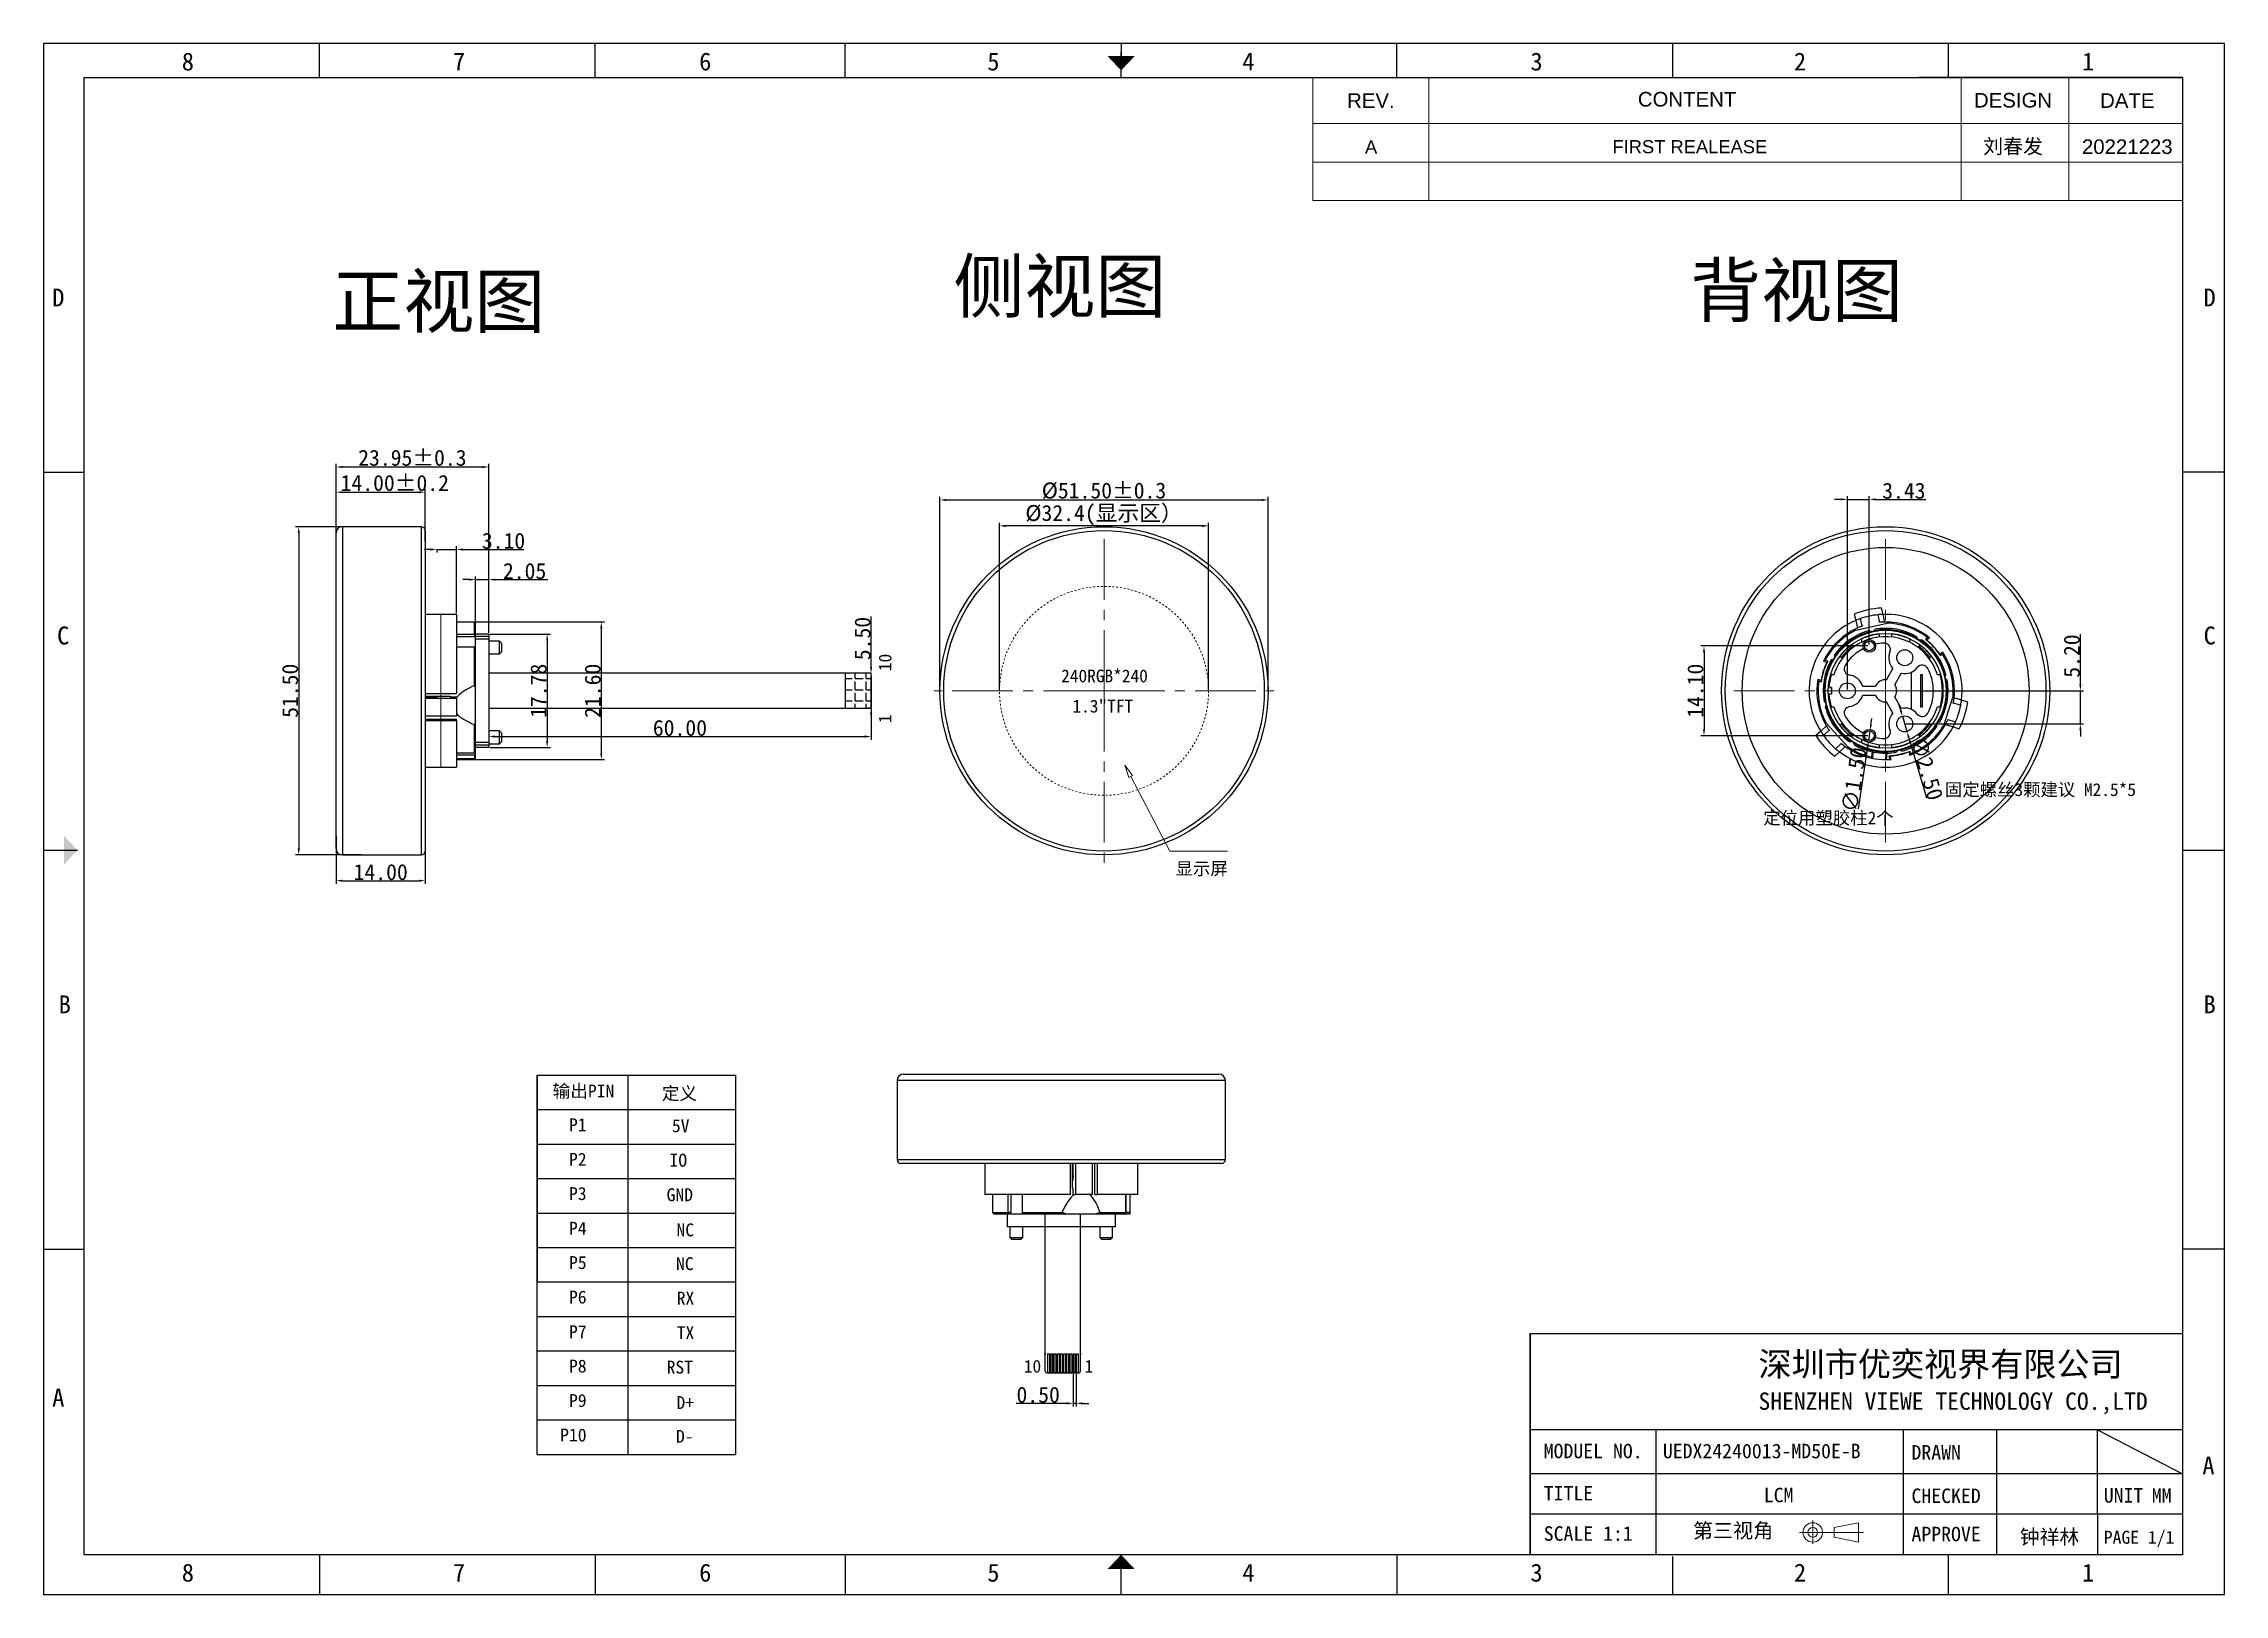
# Model space of a CAD drawing. Header units: millimetres. Extents: x 3975 to 4317, y 206 to 449.
import ezdxf
from ezdxf.enums import TextEntityAlignment as Align

# ---------------------------------------------------------------- set-up
doc = ezdxf.new("R2010")
doc.units = ezdxf.units.MM
doc.linetypes.add('CENTER2', pattern=[28.575, 19.05, -3.175, 3.175, -3.175])
doc.linetypes.add('DASHED', pattern=[0.2, 0.1, -0.1])
for name, color, linetype in [('10', 7, 'Continuous'), ('FPC', 30, 'Continuous'), ('Mechanical1', 6, 'Continuous'), ('Mechanical3', 76, 'Continuous')]:
    doc.layers.add(name, color=color, linetype=linetype)
for name, color, linetype, lineweight in [('dim', 3, 'Continuous', 15), ('中心线', 1, 'CENTER2', 15), ('尺寸线', 3, 'Continuous', 15), ('粗实线', 7, 'Continuous', 30)]:
    doc.layers.add(name, color=color, linetype=linetype, lineweight=lineweight)
doc.styles.get("Standard").update_dxf_attribs({"font": 'txt', "bigfont": 'gbcbig.shx'})
doc.styles.add('T', font='arial.ttf')
doc.styles.add('VIEW 2.5', font='', dxfattribs={"height": 2.5})
doc.styles.add('VIEW 4', font='', dxfattribs={"height": 4})
doc.styles.add('宋体', font='')
doc.styles.get('VIEW 2.5').set_extended_font_data('SimSun')
doc.styles.get('VIEW 4').set_extended_font_data('SimSun')
doc.styles.get('宋体').set_extended_font_data('SimSun')
doc.dimstyles.new('VIEW 2.5', dxfattribs={"dimtxt": 1, "dimasz": 1, "dimexe": 0.5, "dimexo": 0.2, "dimgap": 0.09, "dimtad": 1, "dimzin": 0, "dimdsep": 46, "dimtxsty": 'VIEW 2.5', "dimcen": 0.09, "dimclrd": 256, "dimclre": 256, "dimclrt": 256, "dimadec": 0, "dimazin": 0, "dimtp": 0.01, "dimtm": 0.01, "dimtfac": 0.6, "dimtmove": 0, "dimatfit": 0, "dimfxl": 1, "dimtolj": 1, "dimtzin": 0, "dimarcsym": 0})

msp = doc.modelspace()

# ---------------------------------------------------------------- texts
at = {"color": 0, "style": '宋体'}
for s, p in [('8', (3997.247, 446.106)), ('7', (4039.795, 446.106)), ('6', (4078.426, 446.106)), ('5', (4123.636, 446.106)), ('4', (4163.647, 446.106)), ('3', (4208.858, 446.106)), ('2', (4250.2, 446.106)), ('1', (4295.411, 446.106)), ('D', (3976.916, 409.061)), ('D', (4314.474, 409.061)), ('C', (3977.677, 356.018)), ('C', (4314.474, 356.018)), ('B', (3977.93, 298.121)), ('B', (4314.474, 298.121)), ('A', (3976.916, 236.409)), ('8', (3997.247, 208.93)), ('7', (4039.795, 208.93)), ('6', (4078.426, 208.93)), ('5', (4123.636, 208.93)), ('4', (4163.647, 208.93)), ('3', (4208.858, 208.93)), ('2', (4250.2, 208.93)), ('1', (4295.411, 208.93))]:
    msp.add_text(s, height=2.808, dxfattribs=at).set_placement(p, align=Align.MIDDLE_CENTER)
at = {"lineweight": 0, "style": 'T'}
for s, height, p in [('REV.', 2.2882, (4182.862, 439.975)), ('CONTENT', 2.2882, (4232.475, 440.185)), ('DATE', 2.2882, (4301.542, 439.975)), ('A', 2.059, (4182.896, 432.695)), ('FIRST REALEASE', 2.05935, (4232.904, 432.735)), ('20221223', 2.2882, (4301.542, 432.735))]:
    msp.add_text(s, height=height, dxfattribs=at).set_placement(p, align=Align.MIDDLE)
for s, p in [('DESIGN', (4283.62, 440.027)), ('刘春发', (4283.62, 432.787))]:
    msp.add_text(s, height=2.2882, dxfattribs=at).set_placement(p, align=Align.MIDDLE_CENTER)
at = {"color": 0, "style": '宋体'}
msp.add_text('A', height=2.808, rotation=360, dxfattribs=at).set_placement((4314.286, 225.75), align=Align.MIDDLE_CENTER)
at = {"ltscale": 10, "char_height": 8.16, "width": 75.08991, "attachment_point": 1, "style": 'VIEW 4'}
for s, insert in [('侧视图', (4117.372, 414.926)), ('背视图', (4232.967, 414.273)), ('正视图', (4019.927, 412.566))]:
    msp.add_mtext(s, dxfattribs=dict(at, insert=insert))
at = {"color": 6, "linetype": 'ByBlock', "lineweight": 0, "insert": (4243.679, 243.554), "char_height": 3.808, "width": 105.3116, "attachment_point": 1, "style": '宋体'}
msp.add_mtext('深圳市优奕视界有限公司\\P{\\H0.7143x;\\C5;SHENZHEN VIEWE TECHNOLOGY CO.,LTD }', dxfattribs=at)
at = {"color": 7, "attachment_point": 1, "style": '宋体'}
for s, insert, char_height, width in [('MODUEL NO.', (4209.982, 229.165), 2.2811, 31.07294), ('UEDX24240013-MD50E-B', (4228.672, 229.165), 2.28114, 31.07294), ('DRAWN', (4267.684, 228.951), 2.2811, 31.99984), ('TITLE', (4209.982, 222.543), 2.2811, 31.07294), ('LCM', (4244.512, 222.255), 2.2811, 6.44714), ('CHECKED', (4267.684, 222.134), 2.2811, 30.8505), ('UNIT', (4297.856, 222.202), 2.2811, 31.07294), ('MM', (4305.395, 222.174), 2.2811, 31.07294), ('SCALE 1:1', (4209.982, 216.208), 2.2811, 31.07294), ('APPROVE', (4267.684, 216.132), 2.2811, 31.52303), ('钟祥林', (4284.667, 215.692), 2.2811, 31.99984), ('PAGE 1/1', (4297.856, 215.498), 2.0367, 31.07294)]:
    msp.add_mtext(s, dxfattribs=dict(at, insert=insert, char_height=char_height, width=width))
at = {"lineweight": 0, "insert": (4233.4, 216.685), "char_height": 2.30799, "width": 24.92568, "attachment_point": 1, "style": '宋体'}
msp.add_mtext('{\\fSimSun|b0|i0|c134|p54;第三视角}', dxfattribs=at)
at = {"layer": 'dim', "char_height": 2.028, "attachment_point": 9}
for s, insert in [('{\\fSimSun|b0|i0|c134|p2;输出PIN}', (4064.15, 283.293)), ('{\\fSimSun|b0|i0|c134|p2;定义}', (4077.148, 282.921)), ('{\\fSimSun|b0|i0|c134|p2;P1}', (4059.802, 278.203)), ('{\\fSimSun|b0|i0|c134|p2;5V}', (4075.948, 278.028)), ('{\\fSimSun|b0|i0|c134|p2;P2}', (4059.802, 272.79)), ('{\\fSimSun|b0|i0|c134|p2;IO}', (4075.587, 272.615)), ('{\\fSimSun|b0|i0|c134|p2;P3}', (4059.802, 267.377)), ('{\\fSimSun|b0|i0|c134|p2;GND}', (4076.5, 267.202)), ('{\\fSimSun|b0|i0|c134|p2;P4}', (4059.802, 261.964)), ('{\\fSimSun|b0|i0|c134|p2;NC}', (4076.665, 261.679)), ('{\\fSimSun|b0|i0|c134|p2;P5}', (4059.802, 256.551)), ('{\\fSimSun|b0|i0|c134|p2;NC}', (4076.599, 256.376)), ('{\\fSimSun|b0|i0|c134|p2;P6}', (4059.802, 251.138)), ('{\\fSimSun|b0|i0|c134|p2;RX}', (4076.699, 250.997)), ('{\\fSimSun|b0|i0|c134|p2;P7}', (4059.802, 245.725)), ('{\\fSimSun|b0|i0|c134|p2;TX}', (4076.699, 245.583)), ('{\\fSimSun|b0|i0|c134|p2;P8}', (4059.802, 240.311)), ('{\\fSimSun|b0|i0|c134|p2;RST}', (4076.5, 240.136)), ('{\\fSimSun|b0|i0|c134|p2;P9}', (4059.802, 234.898)), ('{\\fSimSun|b0|i0|c134|p2;D+}', (4076.665, 234.613)), ('{\\fSimSun|b0|i0|c134|p2;P10}', (4059.802, 229.485)), ('{\\fSimSun|b0|i0|c134|p2;D-}', (4076.599, 229.31))]:
    msp.add_mtext(s, dxfattribs=dict(at, insert=insert))
at = {"layer": '尺寸线', "ltscale": 0.5, "insert": (4105.639, 342.265), "char_height": 2, "width": 12.91929, "attachment_point": 1, "rotation": 90}
msp.add_mtext('{\\fSimSun|b0|i0|c134|p2;1     10}', dxfattribs=at)
at = {"layer": '尺寸线', "ltscale": 0.5, "char_height": 2, "attachment_point": 1}
for s, insert, width in [('{\\fSimSun|b0|i0|c134|p2;240RGB*240}', (4134.264, 350.67), 24.76636), ('{\\fSimSun|b0|i0|c134|p2;1.3"TFT}', (4136.038, 345.929), 24.76636), ('{\\fSimSun|b0|i0|c134|p2;固定螺丝3颗建议 M2.5*5}', (4272.925, 332.823), 33.82059), ('{\\fSimSun|b0|i0|c134|p2;定位用塑胶柱2个}', (4244.424, 328.385), 28.12971), ('{\\fSimSun|b0|i0|c134|p2;显示屏}', (4152.218, 320.439), 24.76636), ('{\\fSimSun|b0|i0|c134|p2;10     1}', (4128.409, 242.319), 12.91929)]:
    msp.add_mtext(s, dxfattribs=dict(at, insert=insert, width=width))

# ---------------------------------------------------------------- blocks, each defined once
blk = doc.blocks.new('*D36')
at = {"layer": 'Defpoints', "color": 0, "ltscale": 0.5}
for p in [(4166.74, 377.29), (4115.24, 347.34), (4166.74, 347.34)]:
    blk.add_point(p, dxfattribs=at)
at = {"layer": '尺寸线', "lineweight": -2, "ltscale": 0.5}
for p, q in [((4115.24, 347.54), (4115.24, 377.79)), ((4116.24, 377.29), (4165.74, 377.29)), ((4166.74, 347.54), (4166.74, 377.79))]:
    blk.add_line(p, q, dxfattribs=at)
at = {"layer": '尺寸线', "ltscale": 0.5}
for points in [[(4116.24, 377.46), (4116.24, 377.13), (4115.24, 377.29)], [(4165.74, 377.46), (4165.74, 377.13), (4166.74, 377.29)]]:
    blk.add_solid(points, dxfattribs=at)
at = {"layer": '尺寸线', "ltscale": 0.5, "insert": (4140.99, 378.72), "char_height": 2.5, "attachment_point": 5, "style": 'VIEW 2.5'}
blk.add_mtext('\\A1;%%C51.50%%P0.3', dxfattribs=at)
blk = doc.blocks.new('*D42')
at = {"layer": 'Defpoints', "color": 0, "ltscale": 0.5}
for p in [(4124.59, 373.22), (4124.59, 347.34), (4157.39, 347.34)]:
    blk.add_point(p, dxfattribs=at)
at = {"layer": '尺寸线', "lineweight": -2, "ltscale": 0.5}
for p, q in [((4124.59, 347.54), (4124.59, 373.72)), ((4156.39, 373.22), (4125.59, 373.22)), ((4157.39, 347.54), (4157.39, 373.72))]:
    blk.add_line(p, q, dxfattribs=at)
at = {"layer": '尺寸线', "ltscale": 0.5}
for points in [[(4125.59, 373.39), (4125.59, 373.05), (4124.59, 373.22)], [(4156.39, 373.39), (4156.39, 373.05), (4157.39, 373.22)]]:
    blk.add_solid(points, dxfattribs=at)
at = {"layer": '尺寸线', "ltscale": 0.5, "insert": (4140.99, 374.91), "char_height": 2.5, "attachment_point": 5, "style": 'VIEW 2.5'}
blk.add_mtext('\\A1;%%C32.4(显示区）', dxfattribs=at)
blk = doc.blocks.new('*D37')
at = {"layer": 'Defpoints', "color": 0, "ltscale": 0.5}
for p in [(4034.5, 378.51), (4020.5, 370.61), (4034.5, 370.61)]:
    blk.add_point(p, dxfattribs=at)
at = {"layer": '尺寸线', "lineweight": -2, "ltscale": 0.5}
for p, q in [((4020.5, 370.81), (4020.5, 379.01)), ((4021.5, 378.51), (4033.5, 378.51)), ((4034.5, 370.81), (4034.5, 379.01))]:
    blk.add_line(p, q, dxfattribs=at)
at = {"layer": '尺寸线', "ltscale": 0.5}
for points in [[(4021.5, 378.67), (4021.5, 378.34), (4020.5, 378.51)], [(4033.5, 378.67), (4033.5, 378.34), (4034.5, 378.51)]]:
    blk.add_solid(points, dxfattribs=at)
at = {"layer": '尺寸线', "ltscale": 0.5, "insert": (4029.71, 379.94), "char_height": 2.5, "attachment_point": 5, "style": 'VIEW 2.5'}
blk.add_mtext('\\A1;14.00%%P0.2', dxfattribs=at)
blk = doc.blocks.new('*D39')
at = {"layer": 'Defpoints', "color": 0, "ltscale": 0.5}
for p in [(4020.5, 382.46), (4020.5, 370.61), (4044.45, 356.75)]:
    blk.add_point(p, dxfattribs=at)
at = {"layer": '尺寸线', "lineweight": -2, "ltscale": 0.5}
for p, q in [((4020.5, 370.81), (4020.5, 382.96)), ((4043.45, 382.46), (4021.5, 382.46)), ((4044.45, 356.95), (4044.45, 382.96))]:
    blk.add_line(p, q, dxfattribs=at)
at = {"layer": '尺寸线', "ltscale": 0.5}
for points in [[(4021.5, 382.62), (4021.5, 382.29), (4020.5, 382.46)], [(4043.45, 382.62), (4043.45, 382.29), (4044.45, 382.46)]]:
    blk.add_solid(points, dxfattribs=at)
at = {"layer": '尺寸线', "ltscale": 0.5, "insert": (4032.47, 383.89), "char_height": 2.5, "attachment_point": 5, "style": 'VIEW 2.5'}
blk.add_mtext('\\A1;23.95%%P0.3', dxfattribs=at)
blk = doc.blocks.new('*D40')
at = {"layer": 'Defpoints', "color": 0, "ltscale": 0.5}
for p in [(4036.3, 369.59), (4036.3, 369.52), (4039.4, 359.34)]:
    blk.add_point(p, dxfattribs=at)
at = {"layer": '尺寸线', "lineweight": -2, "ltscale": 0.5}
for p, q in [((4039.4, 359.54), (4039.4, 370.02)), ((4035.3, 369.52), (4034.3, 369.52)), ((4036.3, 369.52), (4039.4, 369.52)), ((4036.3, 369.39), (4036.3, 369.02)), ((4040.4, 369.52), (4049.98, 369.52))]:
    blk.add_line(p, q, dxfattribs=at)
at = {"layer": '尺寸线', "ltscale": 0.5}
for points in [[(4035.3, 369.68), (4035.3, 369.35), (4036.3, 369.52)], [(4040.4, 369.68), (4040.4, 369.35), (4039.4, 369.52)]]:
    blk.add_solid(points, dxfattribs=at)
at = {"layer": '尺寸线', "ltscale": 0.5, "insert": (4046.77, 370.86), "char_height": 2.5, "attachment_point": 5, "style": 'VIEW 2.5'}
blk.add_mtext('\\A1;{\\Ftxt|c134;3.10}', dxfattribs=at)
blk = doc.blocks.new('*D41')
at = {"layer": 'Defpoints', "color": 0, "ltscale": 0.5}
for p in [(4044.45, 364.78), (4042.4, 357.68), (4044.45, 356.24)]:
    blk.add_point(p, dxfattribs=at)
at = {"layer": '尺寸线', "lineweight": -2, "ltscale": 0.5}
for p, q in [((4041.4, 364.78), (4040.4, 364.78)), ((4042.4, 357.88), (4042.4, 365.28)), ((4042.4, 364.78), (4044.45, 364.78)), ((4044.45, 356.44), (4044.45, 365.28)), ((4045.45, 364.78), (4053.71, 364.78))]:
    blk.add_line(p, q, dxfattribs=at)
at = {"layer": '尺寸线', "ltscale": 0.5}
for points in [[(4041.4, 364.95), (4041.4, 364.62), (4042.4, 364.78)], [(4045.45, 364.95), (4045.45, 364.62), (4044.45, 364.78)]]:
    blk.add_solid(points, dxfattribs=at)
at = {"layer": '尺寸线', "ltscale": 0.5, "insert": (4050.08, 366.12), "char_height": 2.5, "attachment_point": 5, "style": 'VIEW 2.5'}
blk.add_mtext('\\A1;{\\Ftxt|c134;2.05}', dxfattribs=at)
blk = doc.blocks.new('*D43')
at = {"layer": 'Defpoints', "color": 0}
for p in [(4044.45, 356.24), (4044.45, 338.45), (4053.62, 338.45)]:
    blk.add_point(p, dxfattribs=at)
at = {"layer": '尺寸线', "lineweight": -2}
for p, q in [((4044.65, 356.24), (4054.12, 356.24)), ((4053.62, 355.24), (4053.62, 339.45)), ((4044.65, 338.45), (4054.12, 338.45))]:
    blk.add_line(p, q, dxfattribs=at)
at = {"layer": '尺寸线'}
for points in [[(4053.45, 355.24), (4053.78, 355.24), (4053.62, 356.24)], [(4053.45, 339.45), (4053.78, 339.45), (4053.62, 338.45)]]:
    blk.add_solid(points, dxfattribs=at)
at = {"layer": '尺寸线', "insert": (4052.28, 347.34), "char_height": 2.5, "attachment_point": 5, "rotation": 90, "style": 'VIEW 2.5'}
blk.add_mtext('\\A1;17.78', dxfattribs=at)
blk = doc.blocks.new('*D44')
at = {"layer": 'Defpoints', "color": 0}
for p in [(4261.06, 354.38), (4235.13, 340.29), (4261.06, 340.29)]:
    blk.add_point(p, dxfattribs=at)
at = {"layer": '尺寸线', "lineweight": -2}
for p, q in [((4260.86, 354.38), (4234.63, 354.38)), ((4235.13, 353.38), (4235.13, 341.29)), ((4260.86, 340.29), (4234.63, 340.29))]:
    blk.add_line(p, q, dxfattribs=at)
at = {"layer": '尺寸线'}
for points in [[(4234.96, 353.38), (4235.3, 353.38), (4235.13, 354.38)], [(4234.96, 341.29), (4235.3, 341.29), (4235.13, 340.29)]]:
    blk.add_solid(points, dxfattribs=at)
at = {"layer": '尺寸线', "insert": (4233.79, 347.34), "char_height": 2.5, "attachment_point": 5, "rotation": 90, "style": 'VIEW 2.5'}
blk.add_mtext('\\A1;14.10', dxfattribs=at)
blk = doc.blocks.new('*D45')
at = {"layer": 'Defpoints', "color": 0}
for p in [(4268.82, 347.34), (4294.19, 347.34), (4266.62, 342.14)]:
    blk.add_point(p, dxfattribs=at)
at = {"layer": '尺寸线', "lineweight": -2}
for p, q in [((4294.19, 348.34), (4294.19, 356.24)), ((4269.02, 347.34), (4294.69, 347.34)), ((4294.19, 342.14), (4294.19, 347.34)), ((4266.82, 342.14), (4294.69, 342.14)), ((4294.19, 341.14), (4294.19, 340.14))]:
    blk.add_line(p, q, dxfattribs=at)
at = {"layer": '尺寸线'}
for points in [[(4294.02, 348.34), (4294.35, 348.34), (4294.19, 347.34)], [(4294.02, 341.14), (4294.35, 341.14), (4294.19, 342.14)]]:
    blk.add_solid(points, dxfattribs=at)
at = {"layer": '尺寸线', "insert": (4292.85, 352.79), "char_height": 2.5, "attachment_point": 5, "rotation": 90, "style": 'VIEW 2.5'}
blk.add_mtext('\\A1;5.20', dxfattribs=at)
blk = doc.blocks.new('*D46')
at = {"layer": 'Defpoints', "color": 0}
for p in [(4261.06, 377.38), (4261.06, 354.38), (4257.62, 347.34)]:
    blk.add_point(p, dxfattribs=at)
at = {"layer": '尺寸线', "lineweight": -2}
for p, q in [((4256.62, 377.38), (4255.62, 377.38)), ((4257.62, 347.54), (4257.62, 377.88)), ((4257.62, 377.38), (4261.06, 377.38)), ((4261.06, 354.58), (4261.06, 377.88)), ((4262.06, 377.38), (4269.92, 377.38))]:
    blk.add_line(p, q, dxfattribs=at)
at = {"layer": '尺寸线'}
for points in [[(4256.62, 377.54), (4256.62, 377.21), (4257.62, 377.38)], [(4262.06, 377.54), (4262.06, 377.21), (4261.06, 377.38)]]:
    blk.add_solid(points, dxfattribs=at)
at = {"layer": '尺寸线', "insert": (4266.49, 378.72), "char_height": 2.5, "attachment_point": 5, "style": 'VIEW 2.5'}
blk.add_mtext('\\A1;3.43', dxfattribs=at)
blk = doc.blocks.new('*D47')
at = {"layer": 'Defpoints', "color": 0}
for p in [(4104.45, 350.09), (4104.45, 350.09), (4104.45, 344.59)]:
    blk.add_point(p, dxfattribs=at)
at = {"layer": '尺寸线', "lineweight": -2}
for p, q in [((4104.45, 351.09), (4104.45, 358.99)), ((4104.25, 350.09), (4103.95, 350.09)), ((4104.45, 344.59), (4104.45, 350.09)), ((4104.25, 344.59), (4103.95, 344.59)), ((4104.45, 343.59), (4104.45, 342.59))]:
    blk.add_line(p, q, dxfattribs=at)
at = {"layer": '尺寸线'}
for points in [[(4104.28, 351.09), (4104.61, 351.09), (4104.45, 350.09)], [(4104.28, 343.59), (4104.61, 343.59), (4104.45, 344.59)]]:
    blk.add_solid(points, dxfattribs=at)
at = {"layer": '尺寸线', "insert": (4103.11, 355.54), "char_height": 2.5, "attachment_point": 5, "rotation": 90, "style": 'VIEW 2.5'}
blk.add_mtext('\\A1;5.50', dxfattribs=at)
blk = doc.blocks.new('*D48')
at = {"layer": 'Defpoints', "color": 0}
for p in [(4044.45, 347.34), (4104.45, 347.09), (4104.45, 340.16)]:
    blk.add_point(p, dxfattribs=at)
at = {"layer": '尺寸线', "lineweight": -2}
for p, q in [((4044.45, 347.14), (4044.45, 339.66)), ((4104.45, 346.89), (4104.45, 339.66)), ((4045.45, 340.16), (4103.45, 340.16))]:
    blk.add_line(p, q, dxfattribs=at)
at = {"layer": '尺寸线'}
for points in [[(4045.45, 340.33), (4045.45, 339.99), (4044.45, 340.16)], [(4103.45, 340.33), (4103.45, 339.99), (4104.45, 340.16)]]:
    blk.add_solid(points, dxfattribs=at)
at = {"layer": '尺寸线', "insert": (4074.45, 341.5), "char_height": 2.5, "attachment_point": 5, "style": 'VIEW 2.5'}
blk.add_mtext('\\A1;60.00', dxfattribs=at)
blk = doc.blocks.new('*D49')
at = {"layer": 'Defpoints', "color": 0}
for p in [(4136.13, 240.27), (4136.63, 240.27), (4136.13, 235.5)]:
    blk.add_point(p, dxfattribs=at)
at = {"layer": '尺寸线', "lineweight": -2}
for p, q in [((4136.13, 240.07), (4136.13, 235)), ((4136.63, 240.07), (4136.63, 235)), ((4135.13, 235.5), (4127.19, 235.5)), ((4136.63, 235.5), (4136.13, 235.5)), ((4137.63, 235.5), (4138.63, 235.5))]:
    blk.add_line(p, q, dxfattribs=at)
at = {"layer": '尺寸线'}
for points in [[(4135.13, 235.67), (4135.13, 235.33), (4136.13, 235.5)], [(4137.63, 235.67), (4137.63, 235.33), (4136.63, 235.5)]]:
    blk.add_solid(points, dxfattribs=at)
at = {"layer": '尺寸线', "insert": (4130.66, 236.84), "char_height": 2.5, "attachment_point": 5, "style": 'VIEW 2.5'}
blk.add_mtext('\\A1;0.50', dxfattribs=at)
blk = doc.blocks.new('*D50')
at = {"layer": 'Defpoints', "color": 0}
for p in [(4266.27, 343.34), (4266.98, 340.94)]:
    blk.add_point(p, dxfattribs=at)
at = {"layer": '尺寸线', "lineweight": -2}
for p, q in [((4265.99, 344.3), (4265.7, 345.26)), ((4266.27, 343.34), (4266.98, 340.94)), ((4267.26, 339.98), (4270.06, 330.53))]:
    blk.add_line(p, q, dxfattribs=at)
at = {"layer": '尺寸线'}
for points in [[(4266.15, 344.34), (4265.83, 344.25), (4266.27, 343.34)], [(4267.42, 340.03), (4267.1, 339.93), (4266.98, 340.94)]]:
    blk.add_solid(points, dxfattribs=at)
at = {"layer": '尺寸线', "insert": (4270.09, 335.16), "char_height": 2.5, "attachment_point": 5, "rotation": 286.4683, "style": 'VIEW 2.5'}
blk.add_mtext('\\A1;∅2.50', dxfattribs=at)
blk = doc.blocks.new('*D51')
at = {"layer": 'Defpoints', "color": 0}
for p in [(4260.95, 339.55), (4261.17, 341.03)]:
    blk.add_point(p, dxfattribs=at)
at = {"layer": '尺寸线', "lineweight": -2}
for p, q in [((4261.32, 342.02), (4261.47, 343.01)), ((4261.17, 341.03), (4260.95, 339.55)), ((4260.8, 338.56), (4259.33, 328.81))]:
    blk.add_line(p, q, dxfattribs=at)
at = {"layer": '尺寸线'}
for points in [[(4260.63, 338.58), (4260.96, 338.53), (4260.95, 339.55)], [(4261.15, 342.04), (4261.48, 341.99), (4261.17, 341.03)]]:
    blk.add_solid(points, dxfattribs=at)
at = {"layer": '尺寸线', "insert": (4258.67, 333.39), "char_height": 2.5, "attachment_point": 5, "rotation": 81.4503, "style": 'VIEW 2.5'}
blk.add_mtext('\\A1;∅1.50', dxfattribs=at)
blk = doc.blocks.new('*D82')
at = {"layer": 'Defpoints', "color": 0}
for p in [(4041.24, 358.14), (4041.24, 336.54), (4062.11, 336.54)]:
    blk.add_point(p, dxfattribs=at)
at = {"layer": '尺寸线', "lineweight": -2}
for p, q in [((4041.44, 358.14), (4062.61, 358.14)), ((4062.11, 357.14), (4062.11, 337.54)), ((4041.44, 336.54), (4062.61, 336.54))]:
    blk.add_line(p, q, dxfattribs=at)
at = {"layer": '尺寸线'}
for points in [[(4061.94, 357.14), (4062.28, 357.14), (4062.11, 358.14)], [(4061.94, 337.54), (4062.28, 337.54), (4062.11, 336.54)]]:
    blk.add_solid(points, dxfattribs=at)
at = {"layer": '尺寸线', "insert": (4060.77, 347.34), "char_height": 2.5, "attachment_point": 5, "rotation": 90, "style": 'VIEW 2.5'}
blk.add_mtext('\\A1;21.60', dxfattribs=at)
blk = doc.blocks.new('*D83')
at = {"layer": 'Defpoints', "color": 0}
for p in [(4024.61, 373.09), (4014.64, 321.59), (4024.61, 321.59)]:
    blk.add_point(p, dxfattribs=at)
at = {"layer": '尺寸线', "lineweight": -2}
for p, q in [((4024.41, 373.09), (4014.14, 373.09)), ((4014.64, 372.09), (4014.64, 322.59)), ((4024.41, 321.59), (4014.14, 321.59))]:
    blk.add_line(p, q, dxfattribs=at)
at = {"layer": '尺寸线'}
for points in [[(4014.48, 372.09), (4014.81, 372.09), (4014.64, 373.09)], [(4014.48, 322.59), (4014.81, 322.59), (4014.64, 321.59)]]:
    blk.add_solid(points, dxfattribs=at)
at = {"layer": '尺寸线', "insert": (4013.3, 347.34), "char_height": 2.5, "attachment_point": 5, "rotation": 90, "style": 'VIEW 2.5'}
blk.add_mtext('\\A1;51.50', dxfattribs=at)
blk = doc.blocks.new('*D84')
at = {"layer": 'Defpoints', "color": 0}
for p in [(4020.5, 324.78), (4034.5, 324.78), (4034.5, 317.53)]:
    blk.add_point(p, dxfattribs=at)
at = {"layer": '尺寸线', "lineweight": -2}
for p, q in [((4020.5, 324.58), (4020.5, 317.03)), ((4034.5, 324.58), (4034.5, 317.03)), ((4021.5, 317.53), (4033.5, 317.53))]:
    blk.add_line(p, q, dxfattribs=at)
at = {"layer": '尺寸线'}
for points in [[(4021.5, 317.7), (4021.5, 317.37), (4020.5, 317.53)], [(4033.5, 317.7), (4033.5, 317.37), (4034.5, 317.53)]]:
    blk.add_solid(points, dxfattribs=at)
at = {"layer": '尺寸线', "insert": (4027.5, 318.87), "char_height": 2.5, "attachment_point": 5, "style": 'VIEW 2.5'}
blk.add_mtext('\\A1;14.00', dxfattribs=at)

# ---------------------------------------------------------------- dimensions: what is measured, and where the dimension line sits
at = {"layer": '尺寸线', "ltscale": 0.5}
for base, p1, p2, text, picture, middle in [((4020.498, 382.458), (4044.448, 356.753), (4020.498, 370.61), '<>%%P0.3', '*D39', (4032.473, 383.888)), ((4166.744, 377.292), (4115.244, 347.335), (4166.744, 347.335), '%%C<>%%P0.3', '*D36', (4140.994, 378.723)), ((4124.594, 373.22), (4157.394, 347.335), (4124.594, 347.335), '%%C32.4(显示区）', '*D42', (4140.994, 374.908)), ((4044.448, 364.783), (4042.398, 357.68), (4044.448, 356.235), '{\\Ftxt|c134;<>}', '*D41', (4050.08, 366.123))]:
    dim = msp.add_linear_dim(base=base, p1=p1, p2=p2, text=text, dimstyle='VIEW 2.5', dxfattribs=at)
    dim.commit()
    dim.dimension.update_dxf_attribs({"geometry": picture, "text_midpoint": middle})
for base, p1, p2, text, picture, middle in [((4034.498, 378.506), (4020.498, 370.61), (4034.498, 370.61), '<>%%P0.2', '*D37', (4029.712, 378.506)), ((4036.298, 369.518), (4039.398, 359.335), (4036.298, 369.586), '{\\Ftxt|c134;<>}', '*D40', (4046.768, 369.518))]:
    dim = msp.add_linear_dim(base=base, p1=p1, p2=p2, text=text, dimstyle='VIEW 2.5', dxfattribs=at)
    dim.commit()
    dim.dimension.update_dxf_attribs({"geometry": picture, "text_midpoint": middle, "dimtype": 160})
at = {"layer": '尺寸线'}
for base, p1, p2, picture, middle in [((4261.0596, 377.3783), (4257.6247, 347.3351), (4261.0596, 354.3828), '*D46', (4266.4898, 378.7183)), ((4034.498, 317.532), (4020.498, 324.785), (4034.498, 324.785), '*D84', (4027.498, 318.872)), ((4136.129, 235.501), (4136.627, 240.27), (4136.129, 240.267), '*D49', (4130.657, 236.841))]:
    dim = msp.add_linear_dim(base=base, p1=p1, p2=p2, dimstyle='VIEW 2.5', dxfattribs=at)
    dim.commit()
    dim.dimension.update_dxf_attribs({"geometry": picture, "text_midpoint": middle})
for base, p1, p2, angle, picture, middle in [((4014.642, 321.585), (4024.606, 373.085), (4024.606, 321.585), 90, '*D83', (4013.302, 347.335)), ((4062.111, 336.535), (4041.24, 358.135), (4041.24, 336.535), 90, '*D82', (4060.771, 347.335)), ((4053.618, 338.452), (4044.448, 356.235), (4044.448, 338.452), 90, '*D43', (4052.278, 347.343)), ((4104.448, 350.085), (4104.448, 344.585), (4104.448, 350.085), 90, '*D47', (4103.108, 355.536)), ((4294.186, 347.335), (4266.625, 342.139), (4268.821, 347.335), 270, '*D45', (4292.846, 352.786)), ((4235.129, 340.287), (4261.06, 354.383), (4261.06, 340.287), 270, '*D44', (4233.789, 347.335))]:
    dim = msp.add_linear_dim(base=base, p1=p1, p2=p2, angle=angle, dimstyle='VIEW 2.5', dxfattribs=at)
    dim.commit()
    dim.dimension.update_dxf_attribs({"geometry": picture, "text_midpoint": middle})
dim = msp.add_linear_dim(base=(4104.448, 340.159), p1=(4044.448, 347.335), p2=(4104.448, 347.085), dimstyle='VIEW 2.5', dxfattribs=at)
dim.commit()
dim.dimension.update_dxf_attribs({"geometry": '*D48', "text_midpoint": (4074.448, 340.159), "dimtype": 160})
for p1, p2, picture, middle in [((4261.171, 341.029), (4260.948, 339.546), '*D51', (4258.667, 333.388)), ((4266.27, 343.338), (4266.979, 340.94), '*D50', (4270.087, 335.155))]:
    dim = msp.add_diameter_dim_2p(p1=p1, p2=p2, dimstyle='VIEW 2.5', dxfattribs=at)
    dim.commit()
    dim.dimension.update_dxf_attribs({"geometry": picture, "text_midpoint": middle})

# ---------------------------------------------------------------- hatches: boundary and pattern name
at = {"layer": '10'}
h = msp.add_hatch(dxfattribs=at)
h.set_pattern_fill('ANGLE', color=256, scale=0.25, style=0)
h.set_pattern_definition([(0, (0, 0), (0, 1.74625), [1.27, -0.47625]), (90, (0, 0), (-1.74625, 1e-16), [1.27, -0.47625])])
h.paths.add_polyline_path([(4104.448, 349.585), (4104.448, 350.085), (4100.448, 350.085), (4100.448, 344.585), (4104.448, 344.585)])

# ---------------------------------------------------------------- linework, layer by layer
at = {"color": 0}
for p, q in [((3974.61, 448.915), (3974.61, 205.518)), ((4316.779, 448.915), (3974.61, 448.915)), ((4017.887, 443.595), (4017.887, 448.915)), ((4061.163, 443.595), (4061.163, 448.915)), ((4100.397, 443.595), (4100.397, 448.915)), ((4143.673, 448.915), (4143.673, 446.949)), ((4186.95, 443.595), (4186.95, 448.915)), ((4230.226, 443.595), (4230.226, 448.915)), ((4273.503, 443.595), (4273.503, 448.915)), ((4316.779, 205.518), (4316.779, 448.915)), ((4143.673, 443.595), (4143.673, 447.51)), ((4316.779, 443.298), (4316.779, 447.51)), ((3974.61, 381.652), (3980.959, 381.652)), ((4316.779, 381.652), (4310.227, 381.652)), ((3974.61, 322.328), (3979.937, 322.328)), ((3975.676, 322.328), (3977.806, 322.328)), ((4310.227, 322.328), (4316.779, 322.328)), ((3974.61, 259.704), (3980.959, 259.704)), ((4316.779, 259.704), (4310.227, 259.704)), ((4207.879, 246.48), (4207.879, 211.738)), ((4310.227, 231.346), (4207.879, 231.346)), ((4227.553, 231.346), (4227.553, 211.738)), ((4266.383, 231.346), (4266.383, 211.738)), ((4281.082, 211.738), (4281.082, 231.346)), ((4296.891, 218.087), (4296.891, 231.346)), ((4310.227, 224.437), (4207.879, 224.437)), ((4310.227, 218.087), (4207.879, 218.087)), ((4296.891, 218.087), (4296.891, 211.738)), ((4296.891, 218.087), (4296.891, 211.738)), ((4017.887, 211.738), (4017.887, 205.518)), ((4061.163, 211.738), (4061.163, 205.518)), ((4100.397, 211.738), (4100.397, 205.518)), ((4143.673, 205.518), (4143.673, 211.738)), ((4143.673, 207.245), (4143.673, 209.491)), ((4186.95, 211.738), (4186.95, 205.518)), ((4230.226, 205.518), (4230.226, 211.441)), ((4273.503, 205.518), (4273.503, 211.738)), ((3974.61, 205.518), (4316.779, 205.518))]:
    msp.add_line(p, q, dxfattribs=at)
at = {"lineweight": 0}
for p, q in [((4173.772, 443.595), (4173.772, 436.355)), ((4191.951, 443.595), (4191.951, 436.355)), ((4275.493, 443.633), (4275.493, 424.288)), ((4292.382, 443.595), (4292.382, 436.355)), ((4173.772, 436.355), (4173.772, 424.288)), ((4173.772, 436.355), (4310.227, 436.355)), ((4191.951, 436.355), (4191.951, 424.288)), ((4292.382, 436.355), (4292.382, 424.288)), ((4173.772, 430.321), (4310.227, 430.321)), ((4173.772, 424.288), (4310.227, 424.288)), ((4252.197, 213.445), (4252.197, 217.14)), ((4255.543, 216.01), (4259.376, 216.772)), ((4255.543, 214.487), (4255.543, 216.01)), ((4259.376, 213.725), (4259.376, 216.772)), ((4250.114, 215.248), (4260.168, 215.248)), ((4255.543, 214.487), (4259.376, 213.725))]:
    msp.add_line(p, q, dxfattribs=at)
at = {"color": 7, "linetype": 'Continuous', "lineweight": 25}
for p, q in [((4031.998, 373.085), (4021.498, 373.085)), ((4033.898, 373.085), (4031.998, 373.085)), ((4020.498, 322.585), (4020.498, 372.085)), ((4034.498, 372.485), (4034.498, 342.063)), ((4039.398, 359.335), (4034.498, 359.335)), ((4039.398, 359.335), (4039.398, 346.934)), ((4258.708, 359.37), (4258.928, 358.378)), ((4263.224, 359.328), (4263.004, 360.32)), ((4263.488, 358.134), (4263.224, 359.328)), ((4042.198, 358.135), (4039.398, 358.135)), ((4039.398, 356.236), (4042.198, 356.236)), ((4042.398, 357.935), (4042.198, 358.135)), ((4042.198, 356.236), (4042.398, 356.2)), ((4042.198, 356.236), (4042.198, 355.79)), ((4044.448, 356.235), (4042.398, 356.235)), ((4042.398, 355.902), (4042.398, 356.2)), ((4042.398, 353.904), (4042.398, 355.902)), ((4044.448, 355.877), (4042.398, 355.877)), ((4044.448, 356.235), (4044.448, 355.877)), ((4044.448, 355.877), (4044.448, 355.459)), ((4258.954, 356.851), (4258.31, 356.737)), ((4258.928, 358.378), (4259.192, 357.184)), ((4258.954, 356.851), (4263.844, 357.933)), ((4259.944, 357.489), (4259.683, 358.669)), ((4262.417, 359.274), (4262.678, 358.094)), ((4262.625, 356.279), (4262.625, 355.776)), ((4264.476, 358.102), (4263.844, 357.933)), ((4264.625, 355.776), (4264.625, 356.279)), ((4042.198, 355.79), (4039.398, 355.79)), ((4042.198, 354.21), (4039.398, 354.21)), ((4042.198, 348.186), (4042.198, 354.21)), ((4042.198, 354.21), (4042.398, 353.904)), ((4044.448, 355.459), (4042.398, 355.459)), ((4042.398, 347.555), (4042.398, 353.904)), ((4044.448, 355.459), (4044.448, 344.428)), ((4046.148, 355.133), (4044.448, 355.133)), ((4044.448, 353.133), (4046.148, 353.133)), ((4046.448, 354.833), (4046.148, 355.133)), ((4046.148, 353.133), (4046.148, 355.133)), ((4046.148, 353.133), (4046.448, 353.433)), ((4046.448, 354.833), (4046.448, 353.433)), ((4256.796, 352.396), (4256.439, 352.754)), ((4258.206, 354.521), (4258.564, 354.164)), ((4259.875, 354.963), (4259.875, 355.517)), ((4267.375, 355.517), (4267.375, 354.963)), ((4268.686, 354.164), (4269.043, 354.521)), ((4270.193, 355.655), (4269.895, 355.382)), ((4270.054, 355.256), (4270.5, 355.664)), ((4270.5, 355.664), (4270.193, 355.655)), ((4270.811, 352.754), (4270.454, 352.396)), ((4272.526, 353.451), (4272.08, 353.043)), ((4272.191, 352.874), (4272.489, 353.147)), ((4272.526, 353.451), (4272.489, 353.147)), ((4104.448, 349.585), (4104.448, 344.585)), ((4252.974, 349.125), (4253.136, 348.864)), ((4253.551, 348.943), (4252.974, 349.125)), ((4253.877, 351.986), (4254.159, 352.106)), ((4253.877, 351.986), (4254.454, 351.804)), ((4254.544, 351.985), (4254.159, 352.106)), ((4254.979, 349.835), (4255.083, 349.835)), ((4255.501, 349.835), (4255.083, 349.835)), ((4263.766, 349.079), (4264.783, 350.841)), ((4266.082, 350.091), (4265.065, 348.329)), ((4267.625, 350.24), (4267.625, 344.43)), ((4269.425, 349.835), (4269.125, 349.835)), ((4269.125, 349.835), (4269.125, 344.835)), ((4269.425, 344.835), (4269.425, 349.835)), ((4272.166, 349.835), (4271.749, 349.835)), ((4272.166, 349.835), (4272.271, 349.835)), ((4034.498, 346.934), (4039.398, 346.934)), ((4034.498, 346.489), (4038.398, 346.489)), ((4034.498, 346.388), (4036.398, 346.388)), ((4039.398, 346.127), (4034.498, 346.127)), ((4037.665, 346.489), (4036.398, 346.388)), ((4038.398, 346.489), (4038.398, 346.388)), ((4038.398, 346.388), (4039.398, 346.388)), ((4039.398, 346.127), (4039.398, 346.388)), ((4039.398, 346.127), (4039.398, 343.393)), ((4042.198, 348.186), (4042.398, 347.555)), ((4042.398, 342.665), (4042.398, 347.555)), ((4253.136, 348.864), (4253.521, 348.742)), ((4255.139, 347.835), (4254.639, 347.835)), ((4254.639, 346.835), (4255.139, 346.835)), ((4254.741, 347.875), (4255.142, 347.875)), ((4255.142, 346.795), (4254.741, 346.795)), ((4260.01, 348.085), (4262.044, 348.085)), ((4262.044, 346.585), (4260.01, 346.585)), ((4264.783, 343.829), (4263.766, 345.591)), ((4265.065, 346.341), (4266.082, 344.579)), ((4274.201, 346.622), (4272.693, 341.846)), ((4274.201, 346.622), (4274.424, 347.236)), ((4275.536, 345.881), (4274.37, 346.25)), ((4276.505, 345.576), (4275.536, 345.881)), ((4034.498, 343.393), (4039.398, 343.393)), ((4034.498, 342.903), (4039.398, 342.903)), ((4039.398, 342.638), (4034.498, 342.638)), ((4039.398, 342.638), (4039.398, 342.903)), ((4039.398, 342.638), (4039.398, 335.335)), ((4042.398, 342.665), (4042.198, 342.021)), ((4104.448, 344.585), (4044.448, 344.585)), ((4044.448, 344.428), (4044.448, 339.211)), ((4253.875, 342.689), (4254.337, 342.226)), ((4257.719, 338.533), (4254.337, 342.226)), ((4255.083, 344.835), (4254.979, 344.835)), ((4255.083, 344.835), (4255.501, 344.835)), ((4256.439, 341.917), (4256.796, 342.274)), ((4269.125, 344.835), (4269.425, 344.835)), ((4270.454, 342.274), (4270.811, 341.917)), ((4271.749, 344.835), (4272.166, 344.835)), ((4272.271, 344.835), (4272.166, 344.835)), ((4274.568, 342.412), (4273.415, 342.776)), ((4274.258, 345.446), (4275.411, 345.082)), ((4034.498, 342.063), (4034.498, 322.185)), ((4042.198, 337.588), (4042.198, 342.021)), ((4044.448, 339.211), (4042.398, 339.211)), ((4044.448, 338.793), (4042.398, 338.793)), ((4046.148, 341.037), (4044.448, 341.037)), ((4044.448, 339.211), (4044.448, 338.793)), ((4044.448, 339.037), (4046.148, 339.037)), ((4044.448, 338.793), (4044.448, 338.452)), ((4046.448, 340.737), (4046.148, 341.037)), ((4046.148, 339.037), (4046.148, 341.037)), ((4046.148, 339.037), (4046.448, 339.337)), ((4046.448, 340.737), (4046.448, 339.337)), ((4253.439, 340.991), (4252.689, 340.305)), ((4254.341, 341.817), (4253.439, 340.991)), ((4253.889, 340.319), (4254.781, 341.136)), ((4256.672, 339.071), (4255.78, 338.254)), ((4258.564, 340.506), (4258.206, 340.149)), ((4259.875, 339.154), (4259.875, 339.707)), ((4262.625, 338.894), (4262.625, 338.391)), ((4264.625, 338.391), (4264.625, 338.894)), ((4267.375, 339.707), (4267.375, 339.154)), ((4269.043, 340.149), (4268.686, 340.506)), ((4272.523, 341.215), (4272.693, 341.846)), ((4273.045, 342.054), (4274.212, 341.686)), ((4274.212, 341.686), (4275.18, 341.38)), ((4034.498, 335.335), (4039.398, 335.335)), ((4039.398, 337.588), (4042.198, 337.588)), ((4039.398, 337.261), (4042.198, 337.261)), ((4042.198, 336.684), (4039.398, 336.684)), ((4039.398, 336.535), (4042.198, 336.535)), ((4042.198, 337.588), (4042.398, 337.87)), ((4042.198, 337.261), (4042.198, 336.684)), ((4042.198, 336.684), (4042.398, 336.846)), ((4042.198, 336.535), (4042.398, 336.735)), ((4044.448, 338.452), (4042.398, 338.452)), ((4042.398, 337.231), (4042.398, 337.868)), ((4042.398, 336.846), (4042.398, 337.231)), ((4255.661, 337.06), (4256.41, 337.746)), ((4256.41, 337.746), (4257.312, 338.572)), ((4257.719, 338.533), (4258.139, 338.032)), ((4261.495, 337.769), (4261.417, 336.968)), ((4261.595, 336.728), (4261.417, 336.968)), ((4261.595, 336.728), (4261.692, 337.728)), ((4263.682, 337.535), (4263.586, 336.535)), ((4263.787, 336.536), (4263.884, 337.539)), ((4264.138, 337.147), (4264.269, 336.554)), ((4264.471, 336.568), (4264.34, 337.159)), ((4267.269, 337.807), (4267.4, 337.217)), ((4267.4, 337.217), (4267.545, 337.487)), ((4267.545, 337.487), (4267.458, 337.881)), ((4021.498, 321.585), (4031.498, 321.585)), ((4031.498, 321.585), (4031.998, 321.585)), ((4031.498, 321.585), (4031.498, 321.585)), ((4031.998, 321.585), (4033.898, 321.585)), ((4108.526, 286.17), (4108.526, 276.17)), ((4109.526, 287.17), (4159.026, 287.17)), ((4110.276, 287.17), (4158.276, 287.17)), ((4160.026, 275.67), (4160.026, 286.17)), ((4108.526, 276.17), (4108.527, 276.17)), ((4108.526, 275.67), (4108.526, 273.77)), ((4108.527, 276.17), (4108.527, 275.67)), ((4160.026, 273.77), (4160.026, 275.67)), ((4129.005, 273.17), (4109.126, 273.17)), ((4129.005, 273.17), (4109.876, 273.17)), ((4122.276, 273.17), (4122.276, 268.27)), ((4158.676, 273.17), (4129.005, 273.17)), ((4159.426, 273.17), (4129.005, 273.17)), ((4135.73, 268.27), (4135.73, 273.17)), ((4136.066, 269.27), (4136.066, 273.17)), ((4136.166, 271.27), (4136.066, 270.37)), ((4136.166, 271.27), (4136.166, 273.17)), ((4136.53, 273.17), (4136.53, 268.27)), ((4139.2, 268.27), (4139.2, 273.17)), ((4139.558, 268.27), (4139.558, 273.17)), ((4139.926, 273.17), (4139.926, 268.27)), ((4146.276, 268.27), (4146.276, 273.17)), ((4135.73, 268.27), (4122.276, 268.27)), ((4123.476, 268.27), (4123.476, 267.009)), ((4125.948, 265.47), (4125.948, 268.27)), ((4126.356, 268.27), (4126.356, 265.47)), ((4128.16, 268.27), (4128.16, 265.47)), ((4136.166, 269.27), (4136.066, 269.27)), ((4136.166, 268.27), (4136.166, 269.27)), ((4136.166, 268.27), (4136.53, 268.27)), ((4139.2, 268.27), (4136.53, 268.27)), ((4139.558, 268.27), (4139.926, 268.27)), ((4146.276, 268.27), (4139.926, 268.27)), ((4144.395, 265.47), (4144.395, 268.27)), ((4144.453, 265.47), (4144.453, 268.27)), ((4145.043, 268.27), (4145.043, 265.47)), ((4145.076, 265.431), (4145.076, 268.27)), ((4123.51, 265.47), (4125.948, 265.47)), ((4123.51, 265.47), (4123.679, 265.27)), ((4123.679, 265.27), (4125.957, 265.27)), ((4125.776, 265.27), (4125.776, 263.22)), ((4126.356, 265.47), (4125.948, 265.47)), ((4125.948, 265.47), (4125.957, 265.27)), ((4125.957, 265.27), (4126.23, 265.27)), ((4126.23, 265.27), (4128.465, 265.27)), ((4128.16, 265.47), (4128.465, 265.27)), ((4131.776, 263.22), (4131.776, 265.27)), ((4134.99, 265.27), (4134.375, 265.47)), ((4134.99, 265.27), (4139.765, 265.27)), ((4140.397, 265.47), (4139.765, 265.27)), ((4139.765, 265.27), (4144.125, 265.27)), ((4140.397, 265.47), (4144.395, 265.47)), ((4142.776, 263.22), (4142.776, 265.27)), ((4144.395, 265.47), (4144.125, 265.27)), ((4144.125, 265.27), (4144.465, 265.27)), ((4145.043, 265.47), (4144.453, 265.47)), ((4144.465, 265.27), (4145.057, 265.27)), ((4145.057, 265.27), (4145.075, 265.27)), ((4131.776, 263.22), (4125.776, 263.22)), ((4126.229, 263.22), (4126.229, 261.52)), ((4126.229, 261.52), (4126.529, 261.22)), ((4126.229, 261.52), (4128.229, 261.52)), ((4127.929, 261.22), (4126.529, 261.22)), ((4127.929, 261.22), (4128.229, 261.52)), ((4128.229, 261.52), (4128.229, 263.22)), ((4136.776, 263.22), (4131.776, 263.22)), ((4131.776, 240.567), (4131.776, 263.22)), ((4142.776, 263.22), (4136.776, 263.22)), ((4140.324, 263.22), (4140.324, 261.52)), ((4140.324, 261.52), (4140.624, 261.22)), ((4140.324, 261.52), (4142.324, 261.52)), ((4142.024, 261.22), (4140.624, 261.22)), ((4142.024, 261.22), (4142.324, 261.52)), ((4142.324, 261.52), (4142.324, 263.22)), ((4136.776, 240.27), (4132.076, 240.27))]:
    msp.add_line(p, q, dxfattribs=at)
at = {"color": 8, "linetype": 'Continuous', "lineweight": 25}
for p, q in [((4021.498, 373.085), (4021.498, 321.585)), ((4033.898, 341.934), (4033.898, 373.085)), ((4033.898, 321.585), (4033.898, 341.934)), ((4160.026, 286.17), (4108.526, 286.17)), ((4159.276, 286.17), (4109.276, 286.17)), ((4108.526, 273.77), (4128.875, 273.77)), ((4109.276, 273.77), (4128.875, 273.77)), ((4128.875, 273.77), (4159.276, 273.77)), ((4128.875, 273.77), (4160.026, 273.77))]:
    msp.add_line(p, q, dxfattribs=at)
for p, q in [((4069.448, 350.085), (4044.448, 350.085)), ((4104.448, 350.085), (4044.448, 350.085)), ((4104.448, 349.585), (4104.448, 350.085)), ((4052.055, 287.03), (4083.173, 287.03)), ((4052.055, 287.03), (4052.055, 254.551)), ((4066.284, 287.03), (4066.284, 227.485)), ((4052.055, 281.617), (4083.173, 281.617)), ((4052.055, 276.203), (4083.173, 276.203)), ((4052.055, 270.79), (4083.173, 270.79)), ((4052.055, 265.377), (4083.173, 265.377)), ((4137.276, 240.57), (4137.276, 265.27)), ((4052.055, 259.964), (4083.173, 259.964)), ((4052.055, 254.551), (4083.173, 254.551)), ((4052.055, 249.138), (4083.173, 249.138)), ((4052.055, 249.138), (4083.173, 249.138)), ((4052.055, 243.725), (4083.173, 243.725)), ((4132.076, 240.27), (4136.976, 240.27)), ((4136.776, 240.27), (4136.976, 240.27)), ((4052.055, 238.312), (4083.173, 238.312)), ((4052.055, 232.898), (4083.173, 232.898)), ((4052.055, 227.485), (4083.173, 227.485))]:
    msp.add_line(p, q)
at = {"ltscale": 100}
msp.add_line((4296.891, 231.346), (4310.227, 224.437), dxfattribs=at)
at = {"color": 0, "lineweight": -2}
msp.add_line((4310.227, 211.738), (4098.601, 211.738), dxfattribs=at)
at = {"color": 0}
msp.add_lwpolyline([(3980.959, 443.595), (4310.227, 443.595), (4310.227, 211.738), (3980.959, 211.738)], close=True, dxfattribs=at)
at = {"color": 0, "linetype": 'Continuous'}
for points in [[(4310.227, 443.595), (4268.856, 443.595)], [(4207.879, 211.738), (4207.879, 246.48), (4310.227, 246.48)]]:
    msp.add_lwpolyline(points, dxfattribs=at)
at = {"color": 7, "lineweight": 5}
msp.add_lwpolyline([(4310.227, 403.706), (4310.227, 305.548)], dxfattribs=at)
at = {"color": 7, "linetype": 'Continuous', "lineweight": 25, "flags": 128}
for points in [[(4042.198, 356.236), (4042.198, 356.677), (4042.198, 357.064), (4042.198, 357.393), (4042.198, 357.664), (4042.198, 357.875), (4042.198, 358.024), (4042.198, 358.111), (4042.198, 358.135)], [(4042.398, 356.2), (4042.398, 356.641), (4042.398, 357.021), (4042.398, 357.337), (4042.398, 357.588), (4042.398, 357.772), (4042.398, 357.888), (4042.398, 357.934), (4042.398, 357.935)], [(4042.398, 337.87), (4042.398, 338.286), (4042.398, 338.763), (4042.398, 339.295), (4042.398, 339.88), (4042.398, 340.514), (4042.398, 341.192), (4042.398, 341.911), (4042.398, 342.665)], [(4042.198, 336.535), (4042.198, 336.536), (4042.198, 336.579), (4042.198, 336.684)], [(4042.398, 336.735), (4042.398, 336.757), (4042.398, 336.846)], [(4128.16, 265.47), (4128.857, 265.47), (4129.586, 265.47), (4130.342, 265.47), (4131.121, 265.47), (4131.919, 265.47), (4132.73, 265.47), (4133.551, 265.47), (4134.375, 265.47)], [(4128.465, 265.27), (4129.201, 265.27), (4129.97, 265.27), (4130.767, 265.27), (4131.587, 265.27), (4132.425, 265.27), (4133.275, 265.27), (4134.132, 265.27), (4134.99, 265.27)]]:
    msp.add_lwpolyline(points, dxfattribs=at)
for points in [[(4052.055, 227.485), (4052.055, 287.03)], [(4083.173, 287.03), (4083.173, 227.485)]]:
    msp.add_lwpolyline(points)
at = {"color": 7, "linetype": 'Continuous', "lineweight": 25}
for centre, radius in [((4140.994, 347.335), 25.75), ((4263.625, 347.335), 25.75), ((4140.994, 347.335), 25.15), ((4263.625, 347.335), 25.15), ((4263.625, 347.335), 22.5), ((4263.625, 347.335), 9.5), ((4263.625, 347.335), 9), ((4261.06, 354.383), 1), ((4261.06, 354.383), 0.75), ((4266.625, 352.531), 1.25), ((4257.625, 347.335), 1.25), ((4266.625, 342.139), 1.25), ((4261.06, 340.287), 1), ((4261.06, 340.287), 0.75)]:
    msp.add_circle(centre, radius, dxfattribs=at)
at = {"lineweight": 0}
for radius in [1.523, 0.762]:
    msp.add_circle((4252.197, 215.248), radius, dxfattribs=at)
at = {"color": 7, "linetype": 'Continuous', "lineweight": 25}
for centre, radius, start, end in [((4021.498, 372.085), 1, 90, 180), ((4033.898, 372.485), 0.6, 0, 90), ((4263.625, 347.335), 13, 92.73481, 112.22101), ((4263.625, 347.335), 12, 91.91393, 95.77814), ((4263.625, 347.335), 12, 353.04189, 91.91393), ((4263.625, 347.335), 12, 113.04189, 211.91393), ((4263.625, 347.335), 10.8, 119.4765, 154.49435), ((4263.625, 347.335), 10.6, 116.14181, 153.24911), ((4263.625, 347.335), 9.8, 104.98617, 144.98593), ((4263.625, 347.335), 9.6, 103.75738, 146.21472), ((4263.625, 347.335), 10.8, 109.34445, 119.4765), ((4263.625, 347.335), 12, 109.17767, 113.04189), ((4263.625, 347.335), 12, 95.77814, 109.17767), ((4263.625, 347.335), 9, 96.37937, 114.62432), ((4261.452, 357.147), 0.5, 223.72825, 341.24385), ((4263.625, 347.335), 9.6, 58.75738, 101.21472), ((4263.625, 347.335), 9.8, 59.98617, 99.98593), ((4263.625, 347.335), 10.8, 85.47932, 95.61137), ((4263.625, 356.585), 0.5, 43.33133, 136.66867), ((4263.625, 347.335), 10.6, 51.70671, 88.81398), ((4263.625, 347.335), 10.8, 50.46146, 85.47932), ((4263.625, 347.335), 9, 65.37568, 83.62063), ((4255.15, 352.737), 0.5, 268.72825, 26.24385), ((4263.625, 347.335), 8.5, 110, 162.89536), ((4263.625, 347.335), 9, 127.01644, 142.98356), ((4257.084, 353.876), 0.5, 88.33133, 181.66867), ((4263.625, 347.335), 8.7, 126.73921, 143.26079), ((4263.625, 347.335), 7.5, 117.64511, 147.79577), ((4263.625, 347.335), 8.5, 17.10464, 110), ((4263.625, 347.335), 7.5, 92.20423, 102.35489), ((4263.375, 353.83), 1, 338.21321, 92.20423), ((4266.625, 352.531), 2.5, 158.21321, 222.5424), ((4269.027, 355.81), 0.5, 178.72825, 296.24385), ((4263.625, 347.335), 8.7, 36.73921, 53.26079), ((4263.625, 347.335), 9.6, 13.75738, 56.21472), ((4263.625, 347.335), 9, 37.01644, 52.98356), ((4263.625, 347.335), 9.8, 14.98617, 54.98593), ((4263.626, 347.336), 10.2, 32.88384, 52.07198), ((4263.625, 347.335), 10.25, 34.06294, 50.89288), ((4270.165, 353.876), 0.5, 358.33133, 91.66867), ((4263.625, 347.335), 10.6, 356.14182, 33.24911), ((4263.625, 347.335), 10.8, 359.47649, 34.49435), ((4263.625, 347.335), 10.8, 170.46146, 205.47933), ((4263.625, 347.335), 10.25, 154.06294, 170.89288), ((4263.623, 347.336), 10.2, 152.88384, 172.07198), ((4263.625, 347.335), 9.8, 149.98617, 189.98593), ((4263.625, 347.335), 9.6, 148.75738, 191.21472), ((4263.625, 347.335), 9, 163.87238, 176.81526), ((4263.625, 347.335), 8.9, 163.68614, 176.52149), ((4258.125, 350.799), 1, 147.79577, 261.78679), ((4257.625, 347.335), 2.5, 17.4576, 81.78679), ((4263.625, 347.335), 1.75, 85.37693, 154.62307), ((4266.625, 352.531), 2.5, 257.4576, 321.78679), ((4269.375, 350.366), 1, 27.79577, 141.78679), ((4263.625, 347.335), 7.5, 332.20423, 27.79577), ((4263.625, 347.335), 9.8, 329.98617, 9.98593), ((4263.625, 347.335), 8.9, 343.68614, 16.31386), ((4263.625, 347.335), 9, 343.87238, 16.12762), ((4273.437, 349.508), 0.5, 133.72825, 251.24385), ((4263.625, 347.335), 9.6, 0, 11.21472), ((4263.625, 347.335), 10.6, 171.70671, 208.814), ((4254.375, 347.335), 0.5, 133.33133, 226.66867), ((4253.812, 345.162), 0.5, 313.72825, 71.24385), ((4263.625, 347.335), 9, 183.18474, 196.12762), ((4263.625, 347.335), 8.9, 183.47851, 196.31386), ((4263.625, 347.335), 8.5, 176.35758, 183.64242), ((4257.625, 347.335), 2.5, 278.21321, 342.5424), ((4263.625, 347.335), 1.75, 205.37693, 274.62307), ((4263.625, 347.335), 1.75, 325.37693, 34.62307), ((4263.625, 347.335), 9.6, 328.75738, 0), ((4272.875, 347.335), 0.5, 313.33133, 46.66867), ((4263.625, 347.335), 10.8, 349.34445, 359.47649), ((4263.625, 347.335), 12, 349.17767, 353.04189), ((4263.625, 347.335), 10.8, 205.47933, 215.61137), ((4263.625, 347.335), 9.8, 194.98617, 234.98593), ((4263.625, 347.335), 9.6, 193.75738, 236.21472), ((4263.625, 347.335), 8.5, 197.10464, 250), ((4258.125, 343.871), 1, 98.21321, 212.20423), ((4263.625, 347.335), 7.5, 212.20423, 242.35489), ((4263.625, 347.335), 8.5, 250, 342.89536), ((4266.625, 342.139), 2.5, 137.4576, 201.78679), ((4266.625, 342.139), 2.5, 38.21321, 102.5424), ((4269.375, 344.304), 1, 218.21321, 332.20423), ((4272.099, 341.933), 0.5, 88.72825, 206.24385), ((4263.625, 347.335), 10.8, 325.47932, 335.61137), ((4263.625, 347.335), 12, 331.91393, 335.77814), ((4263.625, 347.335), 12, 335.77814, 349.17767), ((4263.625, 347.335), 13, 332.73481, 352.22101), ((4263.625, 347.335), 13, 212.73481, 232.22101), ((4263.625, 347.335), 12, 211.91393, 215.77814), ((4263.625, 347.335), 12, 215.77814, 229.17767), ((4263.625, 347.335), 12, 233.04189, 331.91393), ((4263.625, 347.335), 9, 217.01644, 232.98356), ((4257.084, 340.794), 0.5, 178.33133, 271.66867), ((4263.625, 347.335), 10.8, 229.34445, 239.4765), ((4263.625, 347.335), 8.7, 216.73921, 233.26079), ((4258.223, 338.86), 0.5, 358.72825, 116.24385), ((4263.625, 347.335), 9.6, 238.75738, 281.21472), ((4263.625, 347.335), 9.8, 239.98617, 257.44705), ((4263.625, 347.335), 9, 245.37568, 263.62063), ((4263.625, 347.335), 7.5, 257.64511, 267.79577), ((4263.375, 340.84), 1, 267.79577, 21.78679), ((4263.625, 347.335), 9, 276.37937, 294.62432), ((4263.625, 347.335), 9.6, 283.75738, 326.21472), ((4263.625, 347.335), 9.8, 284.98617, 324.98593), ((4263.625, 347.335), 10.8, 290.46146, 325.47932), ((4263.625, 347.335), 10.6, 291.70671, 328.814), ((4263.625, 347.335), 8.7, 306.73921, 323.26079), ((4263.625, 347.335), 9, 307.01644, 322.98356), ((4270.165, 340.794), 0.5, 268.33133, 1.66867), ((4263.625, 347.335), 12, 229.17767, 233.04189), ((4263.625, 347.335), 10.6, 236.14181, 257.98006), ((4263.625, 347.335), 10.8, 239.4765, 259.16749), ((4263.625, 347.335), 9.8, 257.44705, 258.6238), ((4263.625, 347.335), 10.8, 259.16749, 269.79303), ((4263.625, 347.335), 9.8, 258.6238, 270.3372), ((4263.625, 338.085), 0.5, 223.33133, 316.66867), ((4263.625, 347.335), 10.8, 269.79303, 270.85963), ((4263.625, 347.335), 9.8, 270.3372, 271.51397), ((4263.625, 347.335), 10.8, 270.85963, 273.42146), ((4263.625, 347.335), 9.8, 271.51397, 279.98593), ((4263.625, 347.334), 10.2, 272.88384, 292.07198), ((4263.625, 347.335), 10.8, 273.42146, 274.49435), ((4263.625, 347.335), 10.25, 274.06294, 290.89288), ((4265.798, 337.523), 0.5, 43.72825, 161.24385), ((4021.498, 322.585), 1, 180, 270), ((4033.898, 322.185), 0.6, 270, 0), ((4109.526, 286.17), 1, 90, 180), ((4159.026, 286.17), 1, 0, 90), ((4109.126, 273.77), 0.6, 180, 270), ((4159.426, 273.77), 0.6, 270, 0)]:
    msp.add_arc(centre, radius, start, end, dxfattribs=at)
for centre, start, end in [((4132.076, 240.57), 180, 270), ((4136.976, 240.57), 270, 0)]:
    msp.add_arc(centre, 0.3, start, end)
for centre, major_axis, ratio, start_param, end_param in [((4040.698, 347.336), (9.335, 9.335), 0.4402407, 0.9886398, 1.0084937), ((4115.528, 347.335), (76.679, 2.378), 0.1373885, 2.8406499, 3.0174875), ((4115.528, 347.335), (76.679, 2.378), 0.1373885, 3.2571749, 3.4340125), ((4040.698, 347.334), (-8.227, 8.227), 0.732934, 2.3508795, 2.3707335), ((4134.276, 192.14), (-10.554, 76.679), 0.0298661, 0.2136697, 0.2925705), ((4134.276, 192.14), (3.311, 76.679), 0.1340645, 0.1256328, 0.3024704), ((4134.276, 192.14), (3.311, 76.679), 0.1340645, 5.9922932, 6.1691307), ((4134.275, 266.97), (9.507, 9.507), 0.3886568, 2.0890801, 2.1089341), ((4134.278, 266.97), (7.954, -7.954), 0.8029019, 0.7268404, 0.7466944), ((4134.276, 266.97), (8.421, -8.421), 0.8029019, 0.7362237, 0.7549491), ((4134.276, 266.47), (-7.996, 7.996), 0.9079843, 3.863798, 3.8788015)]:
    msp.add_ellipse(centre, major_axis=major_axis, ratio=ratio, start_param=start_param, end_param=end_param, dxfattribs=at)
for points, knots in [([(4263.822, 356.933), (4263.791, 356.948), (4263.729, 356.978), (4263.625, 356.989), (4263.521, 356.978), (4263.459, 356.948), (4263.427, 356.933)], [0, 0, 0, 0, 0.2492205, 0.4999478, 0.7492288, 1, 1, 1, 1]), ([(4256.698, 353.982), (4256.71, 354.015), (4256.733, 354.08), (4256.799, 354.162), (4256.88, 354.227), (4256.945, 354.25), (4256.977, 354.261)], [0, 0, 0, 0, 0.2507696, 0.5000507, 0.7507782, 1, 1, 1, 1]), ([(4270.272, 354.261), (4270.305, 354.25), (4270.37, 354.227), (4270.451, 354.161), (4270.516, 354.08), (4270.539, 354.015), (4270.551, 353.982)], [0, 0, 0, 0, 0.2507718, 0.5000528, 0.7507796, 1, 1, 1, 1]), ([(4254.027, 347.138), (4254.012, 347.169), (4253.982, 347.231), (4253.971, 347.335), (4253.982, 347.439), (4254.012, 347.501), (4254.027, 347.532)], [0, 0, 0, 0, 0.25077088, 0.5000518, 0.75077879, 1, 1, 1, 1]), ([(4273.223, 347.532), (4273.238, 347.501), (4273.267, 347.439), (4273.278, 347.335), (4273.267, 347.231), (4273.237, 347.169), (4273.223, 347.138)], [0, 0, 0, 0, 0.250771, 0.5000524, 0.7507795, 1, 1, 1, 1]), ([(4256.977, 340.409), (4256.945, 340.42), (4256.88, 340.443), (4256.798, 340.509), (4256.733, 340.59), (4256.71, 340.655), (4256.698, 340.688)], [0, 0, 0, 0, 0.2507711, 0.5000527, 0.7507794, 1, 1, 1, 1]), ([(4270.551, 340.688), (4270.539, 340.655), (4270.516, 340.59), (4270.451, 340.509), (4270.369, 340.443), (4270.304, 340.42), (4270.272, 340.409)], [0, 0, 0, 0, 0.2507713, 0.5000522, 0.7507797, 1, 1, 1, 1]), ([(4263.822, 337.737), (4263.791, 337.722), (4263.728, 337.692), (4263.625, 337.681), (4263.521, 337.693), (4263.459, 337.722), (4263.427, 337.737)], [0, 0, 0, 0, 0.2507716, 0.5000522, 0.7507789, 1, 1, 1, 1])]:
    msp.add_open_spline(points, degree=3, knots=knots, dxfattribs=at)
at = {"color": 0}
for points in [[(4141.543, 446.949), (4145.804, 446.949), (4143.673, 444.702)], [(3977.806, 320.081), (3977.806, 324.574), (3979.937, 322.328)], [(4141.543, 209.491), (4145.804, 209.491), (4143.673, 211.738)]]:
    msp.add_solid(points, dxfattribs=at)
at = {"layer": '10'}
for p, q in [((4044.448, 350.085), (4044.448, 344.585)), ((4100.448, 344.585), (4100.448, 350.085))]:
    msp.add_line(p, q, dxfattribs=at)
at = {"layer": 'FPC', "ltscale": 10}
msp.add_line((4310.227, 333.946), (4310.227, 246.48), dxfattribs=at)
at = {"layer": 'Mechanical1'}
for p, q in [((4131.776, 243.37), (4131.776, 243.17)), ((4131.776, 243.37), (4131.776, 243.17)), ((4137.276, 243.37), (4137.276, 243.17)), ((4137.276, 243.37), (4137.276, 243.17))]:
    msp.add_line(p, q, dxfattribs=at)
for centre, start, end in [((4131.776, 243.37), 90, 270), ((4131.776, 243.37), 90, 270), ((4131.776, 243.17), 90, 270), ((4131.776, 243.17), 90, 270), ((4131.776, 243.37), 90, 270), ((4131.776, 243.17), 90, 270), ((4131.776, 243.37), 270, 90), ((4131.776, 243.37), 270, 90), ((4131.776, 243.37), 270, 90), ((4131.776, 243.17), 270, 90), ((4131.776, 243.17), 270, 90), ((4131.776, 243.17), 270, 90), ((4137.276, 243.37), 90, 270), ((4137.276, 243.37), 90, 270), ((4137.276, 243.37), 90, 270), ((4137.276, 243.17), 90, 270), ((4137.276, 243.17), 90, 270), ((4137.276, 243.17), 90, 270), ((4137.276, 243.37), 270, 90), ((4137.276, 243.37), 270, 90), ((4137.276, 243.37), 270, 90), ((4137.276, 243.17), 270, 90), ((4137.276, 243.17), 270, 90), ((4137.276, 243.17), 270, 90), ((4131.776, 240.57), 90, 270), ((4131.776, 240.57), 90, 270), ((4131.776, 240.57), 90, 270), ((4131.776, 240.57), 270, 90), ((4131.776, 240.57), 270, 90), ((4131.776, 240.57), 270, 90)]:
    msp.add_arc(centre, 0.0025, start, end, dxfattribs=at)
at = {"layer": 'Mechanical3'}
for p, q in [((4132.129, 243.27), (4132.429, 243.27)), ((4132.129, 243.27), (4132.129, 240.27)), ((4132.429, 243.27), (4132.429, 240.27)), ((4132.629, 243.27), (4132.929, 243.27)), ((4132.629, 243.27), (4132.629, 240.27)), ((4132.929, 243.27), (4132.929, 240.27)), ((4133.129, 243.27), (4133.429, 243.27)), ((4133.129, 243.27), (4133.129, 240.27)), ((4133.429, 243.27), (4133.429, 240.27)), ((4133.629, 243.27), (4133.929, 243.27)), ((4133.629, 243.27), (4133.629, 240.27)), ((4133.929, 243.27), (4133.929, 240.27)), ((4134.129, 243.27), (4134.429, 243.27)), ((4134.129, 243.27), (4134.129, 240.27)), ((4134.429, 243.27), (4134.429, 240.27)), ((4134.629, 243.27), (4134.929, 243.27)), ((4134.629, 243.27), (4134.629, 240.27)), ((4134.929, 243.27), (4134.929, 240.27)), ((4135.129, 243.27), (4135.429, 243.27)), ((4135.129, 243.27), (4135.129, 240.27)), ((4135.429, 243.27), (4135.429, 240.27)), ((4135.629, 243.27), (4135.929, 243.27)), ((4135.629, 243.27), (4135.629, 240.27)), ((4135.929, 243.27), (4135.929, 240.27)), ((4136.129, 243.27), (4136.429, 243.27)), ((4136.129, 243.27), (4136.129, 240.27)), ((4136.429, 243.27), (4136.429, 240.27)), ((4136.629, 243.27), (4136.629, 240.27)), ((4136.629, 243.27), (4136.929, 243.27)), ((4136.629, 243.27), (4136.929, 243.27)), ((4136.629, 243.27), (4136.629, 240.27)), ((4136.929, 243.27), (4136.929, 240.27)), ((4136.929, 243.27), (4136.929, 240.27)), ((4132.129, 240.27), (4132.429, 240.27)), ((4132.629, 240.27), (4132.929, 240.27)), ((4133.129, 240.27), (4133.429, 240.27)), ((4133.629, 240.27), (4133.929, 240.27)), ((4134.129, 240.27), (4134.429, 240.27)), ((4134.629, 240.27), (4134.929, 240.27)), ((4135.129, 240.27), (4135.429, 240.27)), ((4135.629, 240.27), (4135.929, 240.27)), ((4136.129, 240.27), (4136.429, 240.27)), ((4136.629, 240.27), (4136.929, 240.27)), ((4136.629, 240.27), (4136.929, 240.27))]:
    msp.add_line(p, q, dxfattribs=at)
at = {"layer": 'Mechanical3', "const_width": 0.01}
for points in [[(4132.129, 243.27), (4132.129, 240.27)], [(4132.129, 243.27), (4132.429, 243.27)], [(4132.429, 243.27), (4132.429, 240.27)], [(4132.629, 243.27), (4132.629, 240.27)], [(4132.629, 243.27), (4132.929, 243.27)], [(4132.929, 243.27), (4132.929, 240.27)], [(4133.129, 243.27), (4133.129, 240.27)], [(4133.129, 243.27), (4133.429, 243.27)], [(4133.429, 243.27), (4133.429, 240.27)], [(4133.629, 243.27), (4133.629, 240.27)], [(4133.629, 243.27), (4133.929, 243.27)], [(4133.929, 243.27), (4133.929, 240.27)], [(4134.129, 243.27), (4134.129, 240.27)], [(4134.129, 243.27), (4134.429, 243.27)], [(4134.429, 243.27), (4134.429, 240.27)], [(4134.629, 243.27), (4134.629, 240.27)], [(4134.629, 243.27), (4134.929, 243.27)], [(4134.929, 243.27), (4134.929, 240.27)], [(4135.129, 243.27), (4135.129, 240.27)], [(4135.129, 243.27), (4135.429, 243.27)], [(4135.429, 243.27), (4135.429, 240.27)], [(4135.629, 243.27), (4135.629, 240.27)], [(4135.629, 243.27), (4135.929, 243.27)], [(4135.929, 243.27), (4135.929, 240.27)], [(4136.129, 243.27), (4136.129, 240.27)], [(4136.129, 243.27), (4136.429, 243.27)], [(4136.429, 243.27), (4136.429, 240.27)], [(4136.629, 243.27), (4136.629, 240.27)], [(4136.629, 243.27), (4136.929, 243.27)], [(4136.629, 243.27), (4136.929, 243.27)], [(4136.629, 243.27), (4136.629, 240.27)], [(4136.929, 243.27), (4136.929, 240.27)], [(4136.929, 243.27), (4136.929, 240.27)], [(4132.129, 240.27), (4132.429, 240.27)], [(4132.629, 240.27), (4132.929, 240.27)], [(4133.129, 240.27), (4133.429, 240.27)], [(4133.629, 240.27), (4133.929, 240.27)], [(4134.129, 240.27), (4134.429, 240.27)], [(4134.629, 240.27), (4134.929, 240.27)], [(4135.129, 240.27), (4135.429, 240.27)], [(4135.629, 240.27), (4135.929, 240.27)], [(4136.129, 240.27), (4136.429, 240.27)], [(4136.629, 240.27), (4136.929, 240.27)], [(4136.629, 240.27), (4136.929, 240.27)]]:
    msp.add_lwpolyline(points, dxfattribs=at)
at = {"layer": 'Mechanical3', "const_width": 0.005}
for points in [[(4132.129, 243.272, 1), (4132.129, 243.267, 1)], [(4132.129, 243.272, 1), (4132.129, 243.267, 1)], [(4132.429, 243.272, 1), (4132.429, 243.267, 1)], [(4132.429, 243.272, 1), (4132.429, 243.267, 1)], [(4132.629, 243.272, 1), (4132.629, 243.267, 1)], [(4132.629, 243.272, 1), (4132.629, 243.267, 1)], [(4132.929, 243.272, 1), (4132.929, 243.267, 1)], [(4132.929, 243.272, 1), (4132.929, 243.267, 1)], [(4133.129, 243.272, 1), (4133.129, 243.267, 1)], [(4133.129, 243.272, 1), (4133.129, 243.267, 1)], [(4133.429, 243.272, 1), (4133.429, 243.267, 1)], [(4133.429, 243.272, 1), (4133.429, 243.267, 1)], [(4133.629, 243.272, 1), (4133.629, 243.267, 1)], [(4133.629, 243.272, 1), (4133.629, 243.267, 1)], [(4133.929, 243.272, 1), (4133.929, 243.267, 1)], [(4133.929, 243.272, 1), (4133.929, 243.267, 1)], [(4134.129, 243.272, 1), (4134.129, 243.267, 1)], [(4134.129, 243.272, 1), (4134.129, 243.267, 1)], [(4134.429, 243.272, 1), (4134.429, 243.267, 1)], [(4134.429, 243.272, 1), (4134.429, 243.267, 1)], [(4134.629, 243.272, 1), (4134.629, 243.267, 1)], [(4134.629, 243.272, 1), (4134.629, 243.267, 1)], [(4134.929, 243.272, 1), (4134.929, 243.267, 1)], [(4134.929, 243.272, 1), (4134.929, 243.267, 1)], [(4135.129, 243.272, 1), (4135.129, 243.267, 1)], [(4135.129, 243.272, 1), (4135.129, 243.267, 1)], [(4135.429, 243.272, 1), (4135.429, 243.267, 1)], [(4135.429, 243.272, 1), (4135.429, 243.267, 1)], [(4135.629, 243.272, 1), (4135.629, 243.267, 1)], [(4135.629, 243.272, 1), (4135.629, 243.267, 1)], [(4135.929, 243.272, 1), (4135.929, 243.267, 1)], [(4135.929, 243.272, 1), (4135.929, 243.267, 1)], [(4136.129, 243.272, 1), (4136.129, 243.267, 1)], [(4136.129, 243.272, 1), (4136.129, 243.267, 1)], [(4136.429, 243.272, 1), (4136.429, 243.267, 1)], [(4136.429, 243.272, 1), (4136.429, 243.267, 1)], [(4136.629, 243.272, 1), (4136.629, 243.267, 1)], [(4136.629, 243.272, 1), (4136.629, 243.267, 1)], [(4136.629, 243.272, 1), (4136.629, 243.267, 1)], [(4136.629, 243.272, 1), (4136.629, 243.267, 1)], [(4136.929, 243.272, 1), (4136.929, 243.267, 1)], [(4136.929, 243.272, 1), (4136.929, 243.267, 1)], [(4136.929, 243.272, 1), (4136.929, 243.267, 1)], [(4136.929, 243.272, 1), (4136.929, 243.267, 1)], [(4132.129, 240.272, 1), (4132.129, 240.267, 1)], [(4132.129, 240.272, 1), (4132.129, 240.267, 1)], [(4132.429, 240.272, 1), (4132.429, 240.267, 1)], [(4132.429, 240.272, 1), (4132.429, 240.267, 1)], [(4132.629, 240.272, 1), (4132.629, 240.267, 1)], [(4132.629, 240.272, 1), (4132.629, 240.267, 1)], [(4132.929, 240.272, 1), (4132.929, 240.267, 1)], [(4132.929, 240.272, 1), (4132.929, 240.267, 1)], [(4133.129, 240.272, 1), (4133.129, 240.267, 1)], [(4133.129, 240.272, 1), (4133.129, 240.267, 1)], [(4133.429, 240.272, 1), (4133.429, 240.267, 1)], [(4133.429, 240.272, 1), (4133.429, 240.267, 1)], [(4133.629, 240.272, 1), (4133.629, 240.267, 1)], [(4133.629, 240.272, 1), (4133.629, 240.267, 1)], [(4133.929, 240.272, 1), (4133.929, 240.267, 1)], [(4133.929, 240.272, 1), (4133.929, 240.267, 1)], [(4134.129, 240.272, 1), (4134.129, 240.267, 1)], [(4134.129, 240.272, 1), (4134.129, 240.267, 1)], [(4134.429, 240.272, 1), (4134.429, 240.267, 1)], [(4134.429, 240.272, 1), (4134.429, 240.267, 1)], [(4134.629, 240.272, 1), (4134.629, 240.267, 1)], [(4134.629, 240.272, 1), (4134.629, 240.267, 1)], [(4134.929, 240.272, 1), (4134.929, 240.267, 1)], [(4134.929, 240.272, 1), (4134.929, 240.267, 1)], [(4135.129, 240.272, 1), (4135.129, 240.267, 1)], [(4135.129, 240.272, 1), (4135.129, 240.267, 1)], [(4135.429, 240.272, 1), (4135.429, 240.267, 1)], [(4135.429, 240.272, 1), (4135.429, 240.267, 1)], [(4135.629, 240.272, 1), (4135.629, 240.267, 1)], [(4135.629, 240.272, 1), (4135.629, 240.267, 1)], [(4135.929, 240.272, 1), (4135.929, 240.267, 1)], [(4135.929, 240.272, 1), (4135.929, 240.267, 1)], [(4136.129, 240.272, 1), (4136.129, 240.267, 1)], [(4136.129, 240.272, 1), (4136.129, 240.267, 1)], [(4136.429, 240.272, 1), (4136.429, 240.267, 1)], [(4136.429, 240.272, 1), (4136.429, 240.267, 1)], [(4136.629, 240.272, 1), (4136.629, 240.267, 1)], [(4136.629, 240.272, 1), (4136.629, 240.267, 1)], [(4136.629, 240.272, 1), (4136.629, 240.267, 1)], [(4136.629, 240.272, 1), (4136.629, 240.267, 1)], [(4136.929, 240.272, 1), (4136.929, 240.267, 1)], [(4136.929, 240.272, 1), (4136.929, 240.267, 1)], [(4136.929, 240.272, 1), (4136.929, 240.267, 1)], [(4136.929, 240.272, 1), (4136.929, 240.267, 1)]]:
    msp.add_lwpolyline(points, format="xyb", close=True, dxfattribs=at)
at = {"layer": 'Mechanical3'}
for centre, start, end in [((4132.129, 243.27), 90, 270), ((4132.129, 243.27), 90, 270), ((4132.129, 243.27), 270, 90), ((4132.129, 243.27), 270, 90), ((4132.429, 243.27), 90, 270), ((4132.429, 243.27), 90, 270), ((4132.429, 243.27), 270, 90), ((4132.429, 243.27), 270, 90), ((4132.629, 243.27), 90, 270), ((4132.629, 243.27), 90, 270), ((4132.629, 243.27), 270, 90), ((4132.629, 243.27), 270, 90), ((4132.929, 243.27), 90, 270), ((4132.929, 243.27), 90, 270), ((4132.929, 243.27), 270, 90), ((4132.929, 243.27), 270, 90), ((4133.129, 243.27), 90, 270), ((4133.129, 243.27), 90, 270), ((4133.129, 243.27), 270, 90), ((4133.129, 243.27), 270, 90), ((4133.429, 243.27), 90, 270), ((4133.429, 243.27), 90, 270), ((4133.429, 243.27), 270, 90), ((4133.429, 243.27), 270, 90), ((4133.629, 243.27), 90, 270), ((4133.629, 243.27), 90, 270), ((4133.629, 243.27), 270, 90), ((4133.629, 243.27), 270, 90), ((4133.929, 243.27), 90, 270), ((4133.929, 243.27), 90, 270), ((4133.929, 243.27), 270, 90), ((4133.929, 243.27), 270, 90), ((4134.129, 243.27), 90, 270), ((4134.129, 243.27), 90, 270), ((4134.129, 243.27), 270, 90), ((4134.129, 243.27), 270, 90), ((4134.429, 243.27), 90, 270), ((4134.429, 243.27), 90, 270), ((4134.429, 243.27), 270, 90), ((4134.429, 243.27), 270, 90), ((4134.629, 243.27), 90, 270), ((4134.629, 243.27), 90, 270), ((4134.629, 243.27), 270, 90), ((4134.629, 243.27), 270, 90), ((4134.929, 243.27), 90, 270), ((4134.929, 243.27), 90, 270), ((4134.929, 243.27), 270, 90), ((4134.929, 243.27), 270, 90), ((4135.129, 243.27), 90, 270), ((4135.129, 243.27), 90, 270), ((4135.129, 243.27), 270, 90), ((4135.129, 243.27), 270, 90), ((4135.429, 243.27), 90, 270), ((4135.429, 243.27), 90, 270), ((4135.429, 243.27), 270, 90), ((4135.429, 243.27), 270, 90), ((4135.629, 243.27), 90, 270), ((4135.629, 243.27), 90, 270), ((4135.629, 243.27), 270, 90), ((4135.629, 243.27), 270, 90), ((4135.929, 243.27), 90, 270), ((4135.929, 243.27), 90, 270), ((4135.929, 243.27), 270, 90), ((4135.929, 243.27), 270, 90), ((4136.129, 243.27), 90, 270), ((4136.129, 243.27), 90, 270), ((4136.129, 243.27), 270, 90), ((4136.129, 243.27), 270, 90), ((4136.429, 243.27), 90, 270), ((4136.429, 243.27), 90, 270), ((4136.429, 243.27), 270, 90), ((4136.429, 243.27), 270, 90), ((4136.629, 243.27), 90, 270), ((4136.629, 243.27), 90, 270), ((4136.629, 243.27), 90, 270), ((4136.629, 243.27), 90, 270), ((4136.629, 243.27), 270, 90), ((4136.629, 243.27), 270, 90), ((4136.629, 243.27), 270, 90), ((4136.629, 243.27), 270, 90), ((4136.929, 243.27), 90, 270), ((4136.929, 243.27), 90, 270), ((4136.929, 243.27), 90, 270), ((4136.929, 243.27), 90, 270), ((4136.929, 243.27), 270, 90), ((4136.929, 243.27), 270, 90), ((4136.929, 243.27), 270, 90), ((4136.929, 243.27), 270, 90), ((4132.129, 240.27), 90, 270), ((4132.129, 240.27), 90, 270), ((4132.129, 240.27), 270, 90), ((4132.129, 240.27), 270, 90), ((4132.429, 240.27), 90, 270), ((4132.429, 240.27), 90, 270), ((4132.429, 240.27), 270, 90), ((4132.429, 240.27), 270, 90), ((4132.629, 240.27), 90, 270), ((4132.629, 240.27), 90, 270), ((4132.629, 240.27), 270, 90), ((4132.629, 240.27), 270, 90), ((4132.929, 240.27), 90, 270), ((4132.929, 240.27), 90, 270), ((4132.929, 240.27), 270, 90), ((4132.929, 240.27), 270, 90), ((4133.129, 240.27), 90, 270), ((4133.129, 240.27), 90, 270), ((4133.129, 240.27), 270, 90), ((4133.129, 240.27), 270, 90), ((4133.429, 240.27), 90, 270), ((4133.429, 240.27), 90, 270), ((4133.429, 240.27), 270, 90), ((4133.429, 240.27), 270, 90), ((4133.629, 240.27), 90, 270), ((4133.629, 240.27), 90, 270), ((4133.629, 240.27), 270, 90), ((4133.629, 240.27), 270, 90), ((4133.929, 240.27), 90, 270), ((4133.929, 240.27), 90, 270), ((4133.929, 240.27), 270, 90), ((4133.929, 240.27), 270, 90), ((4134.129, 240.27), 90, 270), ((4134.129, 240.27), 90, 270), ((4134.129, 240.27), 270, 90), ((4134.129, 240.27), 270, 90), ((4134.429, 240.27), 90, 270), ((4134.429, 240.27), 90, 270), ((4134.429, 240.27), 270, 90), ((4134.429, 240.27), 270, 90), ((4134.629, 240.27), 90, 270), ((4134.629, 240.27), 90, 270), ((4134.629, 240.27), 270, 90), ((4134.629, 240.27), 270, 90), ((4134.929, 240.27), 90, 270), ((4134.929, 240.27), 90, 270), ((4134.929, 240.27), 270, 90), ((4134.929, 240.27), 270, 90), ((4135.129, 240.27), 90, 270), ((4135.129, 240.27), 90, 270), ((4135.129, 240.27), 270, 90), ((4135.129, 240.27), 270, 90), ((4135.429, 240.27), 90, 270), ((4135.429, 240.27), 90, 270), ((4135.429, 240.27), 270, 90), ((4135.429, 240.27), 270, 90), ((4135.629, 240.27), 90, 270), ((4135.629, 240.27), 90, 270), ((4135.629, 240.27), 270, 90), ((4135.629, 240.27), 270, 90), ((4135.929, 240.27), 90, 270), ((4135.929, 240.27), 90, 270), ((4135.929, 240.27), 270, 90), ((4135.929, 240.27), 270, 90), ((4136.129, 240.27), 90, 270), ((4136.129, 240.27), 90, 270), ((4136.129, 240.27), 270, 90), ((4136.129, 240.27), 270, 90), ((4136.429, 240.27), 90, 270), ((4136.429, 240.27), 90, 270), ((4136.429, 240.27), 270, 90), ((4136.429, 240.27), 270, 90), ((4136.629, 240.27), 90, 270), ((4136.629, 240.27), 90, 270), ((4136.629, 240.27), 90, 270), ((4136.629, 240.27), 90, 270), ((4136.629, 240.27), 270, 90), ((4136.629, 240.27), 270, 90), ((4136.629, 240.27), 270, 90), ((4136.629, 240.27), 270, 90), ((4136.929, 240.27), 90, 270), ((4136.929, 240.27), 90, 270), ((4136.929, 240.27), 90, 270), ((4136.929, 240.27), 90, 270), ((4136.929, 240.27), 270, 90), ((4136.929, 240.27), 270, 90), ((4136.929, 240.27), 270, 90), ((4136.929, 240.27), 270, 90)]:
    msp.add_arc(centre, 0.0025, start, end, dxfattribs=at)
at = {"layer": '中心线', "ltscale": 0.5}
for p, q in [((4140.994, 347.335), (4140.994, 372.197)), ((4263.625, 347.335), (4263.625, 372.428)), ((4140.994, 347.335), (4114.318, 347.335)), ((4140.994, 347.335), (4167.648, 347.335)), ((4140.994, 347.335), (4140.994, 319.979)), ((4263.625, 347.335), (4238.299, 347.335)), ((4263.625, 347.335), (4289.093, 347.335)), ((4263.625, 347.335), (4263.625, 322.184))]:
    msp.add_line(p, q, dxfattribs=at)
at = {"layer": '尺寸线'}
msp.add_line((4036.948, 359.335), (4036.948, 335.335), dxfattribs=at)
at = {"layer": '尺寸线', "ltscale": 0.5}
msp.add_lwpolyline([(4144.881, 333.732), (4144.248, 335.658), (4145.471, 334.041)], close=True, dxfattribs=at)
at = {"layer": '尺寸线', "ltscale": 0.5, "extrusion": (0.885871, 0.463932, 0), "elevation": 3826.991}
msp.add_lwpolyline([(-1627.298, 0), (-1640.515, 0)], dxfattribs=at)
at = {"layer": '尺寸线', "ltscale": 0.5, "extrusion": (0, 1, 0), "elevation": 322.179}
msp.add_lwpolyline([(-4151.308, 0), (-4160.375, 0)], dxfattribs=at)
at = {"layer": '粗实线', "color": 4, "linetype": 'DASHED', "lineweight": 13, "ltscale": 3}
msp.add_circle((4140.994, 347.335), 16.4, dxfattribs=at)

msp.set_redraw_order([(e.dxf.handle, doc.entitydb.next_handle()) for e in msp.query("TEXT MTEXT ATTDEF DIMENSION ARC_DIMENSION")])  # texts and dimensions are drawn at this point

doc.saveas('drawing.dxf')
